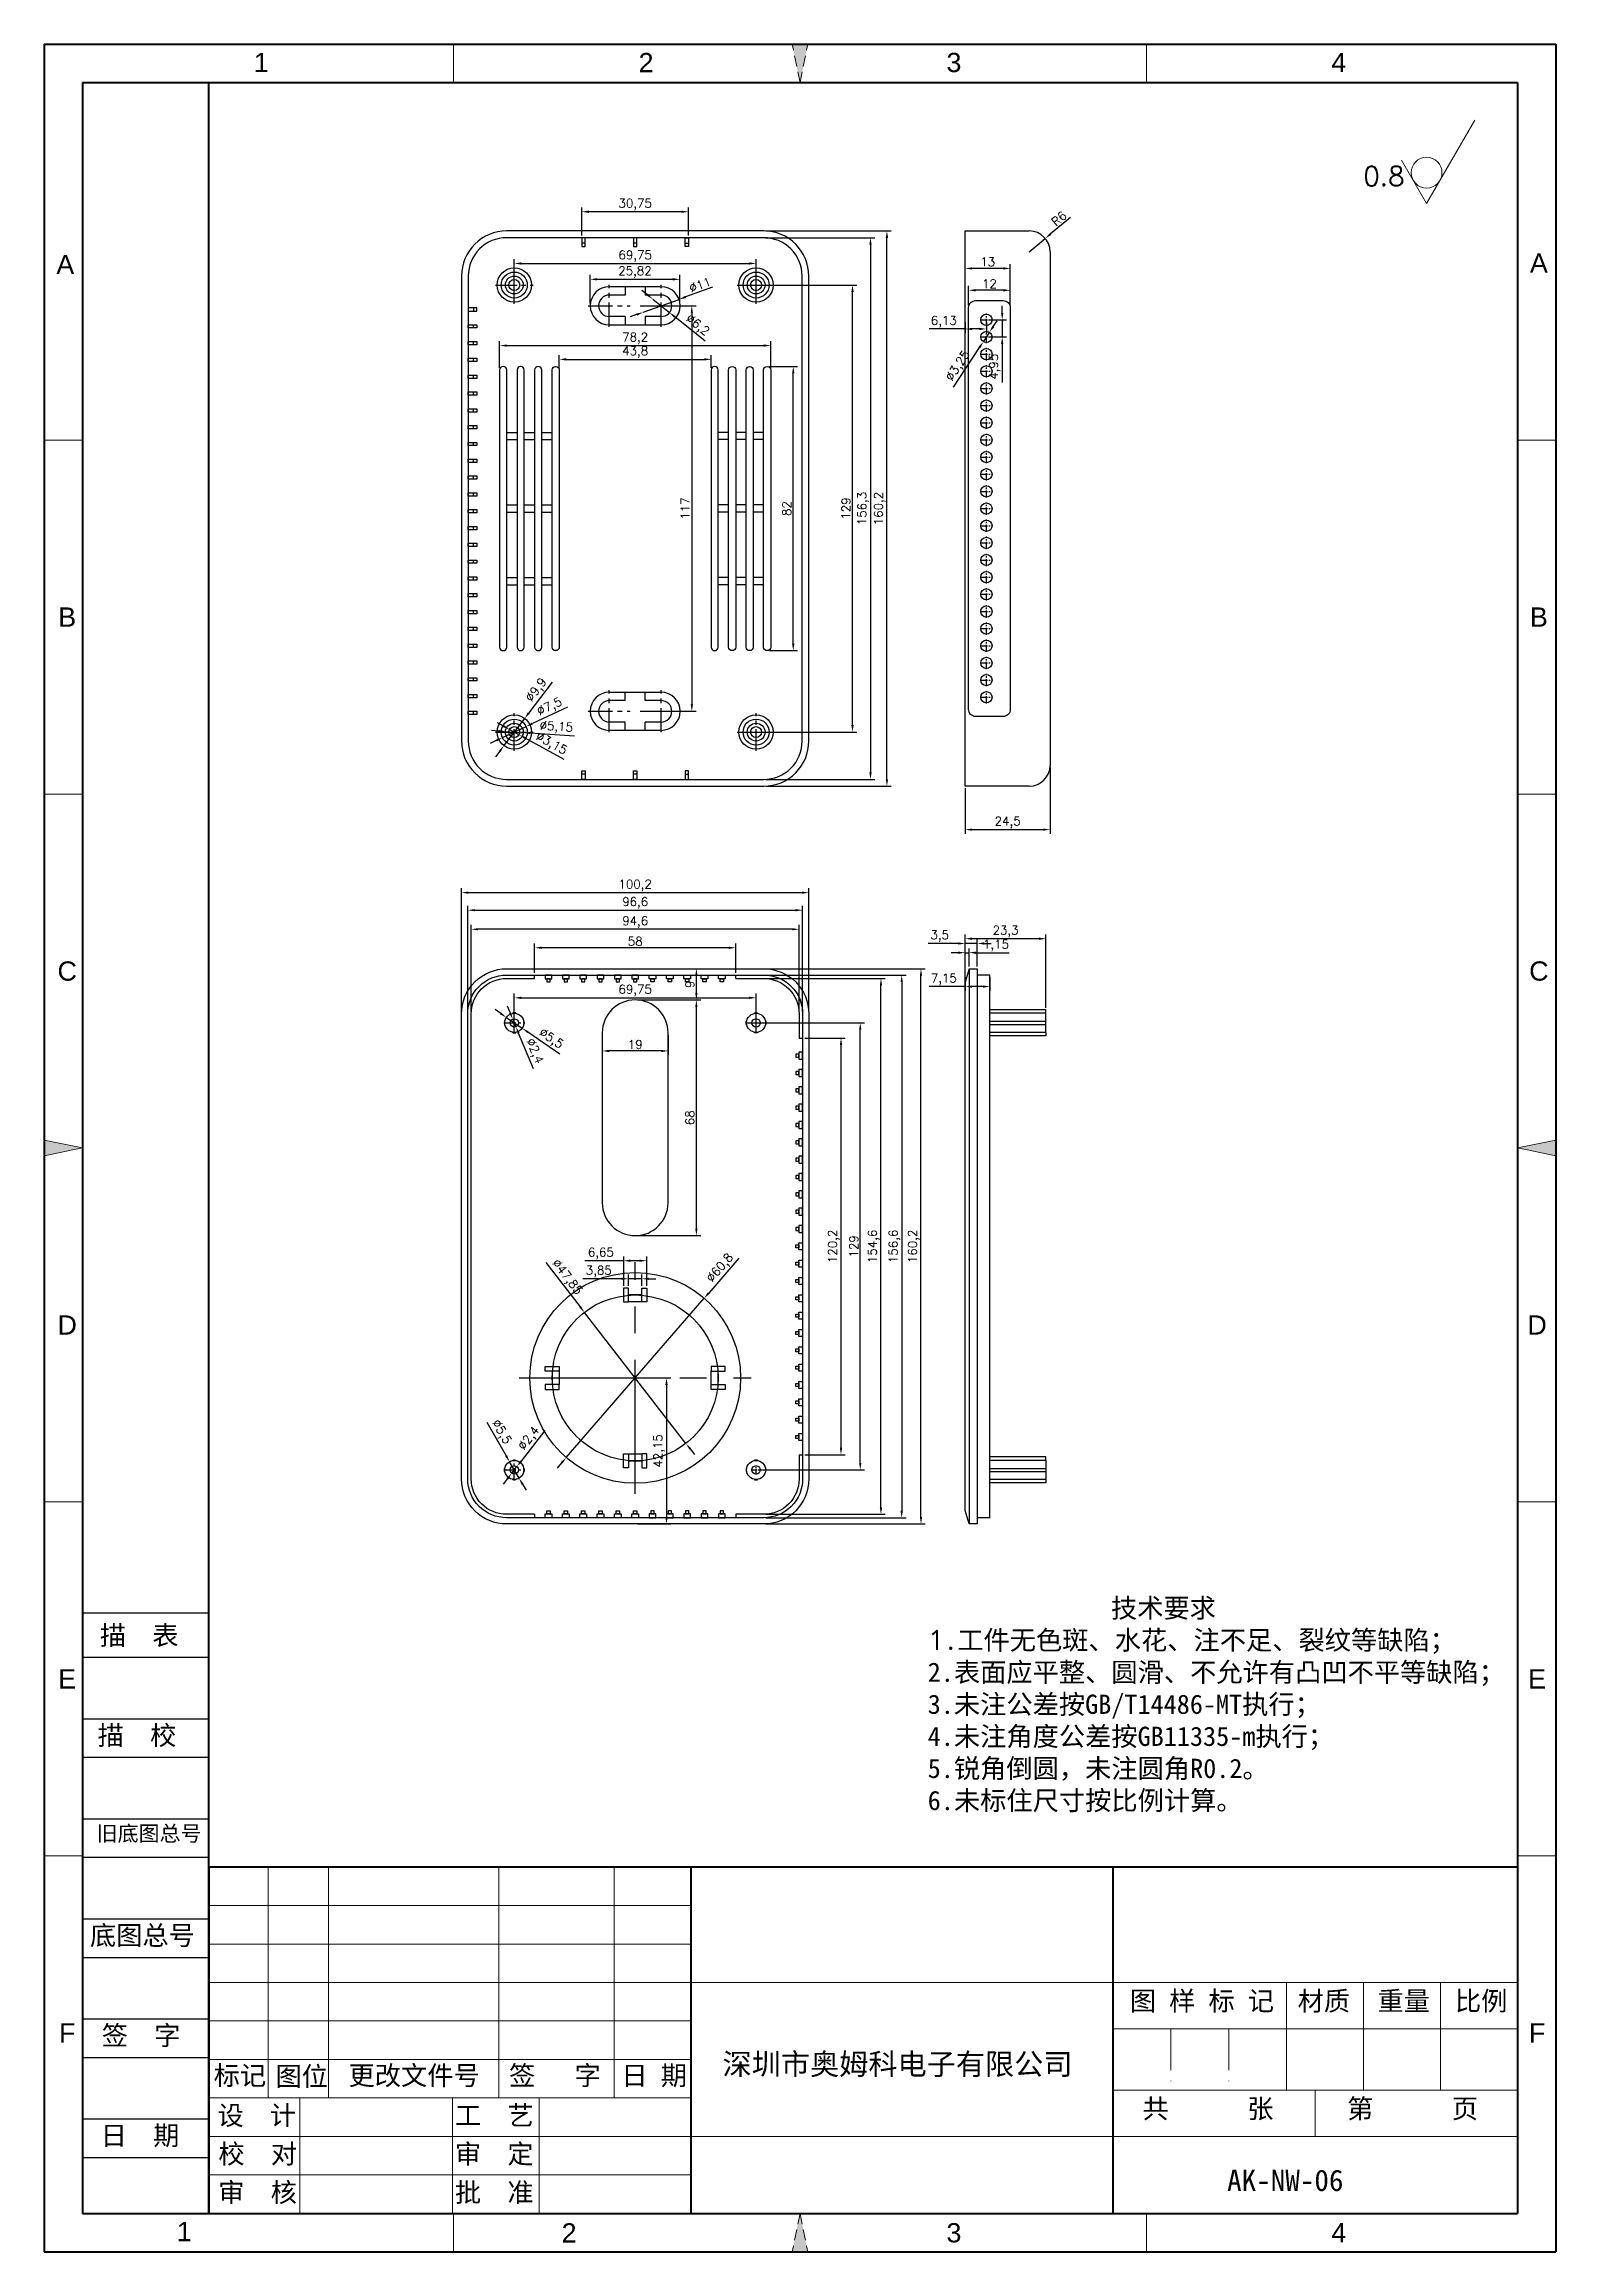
# Model space of a CAD drawing. Header units: millimetres. Extents: x 46644 to 47080, y -471 to 166.
import ezdxf
from ezdxf.enums import TextEntityAlignment as Align

# ---------------------------------------------------------------- set-up
doc = ezdxf.new("R2010")
doc.units = ezdxf.units.MM
for name, pattern in [('ACAD_ISO10W100', [18, 12, -3, 0, -3]), ('CENTER', [50.8, 31.75, -6.35, 6.35, -6.35]), ('HIDDEN2', [4.7625, 3.175, -1.5875])]:
    doc.linetypes.add(name, pattern=pattern)
for name, color, linetype, lineweight in [('dim', 82, 'Continuous', 9), ('图层1', 7, 'ACAD_ISO10W100', 15), ('图层2', 7, 'Continuous', 30), ('图层3', 7, 'Continuous', 15), ('图层4', 7, 'Continuous', 40), ('图层5', 7, 'HIDDEN2', 15), ('细实线', 3, 'Continuous', 18)]:
    doc.layers.add(name, color=color, linetype=linetype, lineweight=lineweight)
doc.layers.add('尺寸线', color=7, linetype='Continuous')
doc.styles.get("Standard").update_dxf_attribs({"font": 'txt', "bigfont": 'gbcbig.shx'})
doc.styles.add('样式 3', font='arial.ttf', dxfattribs={"height": 3.8})
doc.dimstyles.new('ISO-25', dxfattribs={"dimtxt": 2.5, "dimasz": 2.5, "dimexe": 1.25, "dimexo": 0.625, "dimtad": 1, "dimtxsty": 'Standard', "dimcen": 2.5, "dimadec": 0, "dimazin": 0, "dimtfac": 1, "dimtmove": 0, "dimatfit": 3, "dimfxl": 1, "dimarcsym": 0})

msp = doc.modelspace()

# ---------------------------------------------------------------- texts
at = {"layer": '图层1', "color": 0, "style": '样式 3'}
for s, p in [('B', (46650.7, 0.441)), ('B', (47075.237, 0.441)), ('C', (46650.7, -101.693)), ('C', (47075.237, -101.693)), ('D', (46650.7, -203.828)), ('D', (47074.716, -203.828)), ('E', (46650.7, -305.962)), ('E', (47074.716, -305.962)), ('F', (46650.7, -408.097)), ('F', (47074.716, -408.097))]:
    msp.add_text(s, height=5.551, dxfattribs=at).set_placement(p, align=Align.MIDDLE)
at = {"layer": '图层1', "color": 0, "attachment_point": 1}
for s, insert, char_height, width in [('{\\fSimSun|b0|i0|c134|p2;图 样 标 记}', (46957.228, -396.073), 5.55079, 68.86605), ('{\\fSimSun|b0|i0|c134|p2;材质 }', (47005.641, -396.096), 5.55079, 46.2943), ('{\\fSimSun|b0|i0|c134|p2;深圳市奥姆科电子有限公司}', (46839.75, -414.008), 6.16755, 116.53778), ('{\\fSimSun|b0|i0|c134|p2;标记}', (46692.961, -417.599), 5.55079, 15.54223), ('{\\fSimSun|b0|i0|c134|p2;图位}', (46710.786, -417.823), 5.55079, 15.54223), ('{\\fSimSun|b0|i0|c134|p2;更改文件号}', (46731.861, -417.599), 5.55079, 46.2943), ('{\\fSimSun|b0|i0|c134|p2;审  核}', (46694.267, -451.323), 5.55079, 45.01317), ('{\\fSimSun|b0|i0|c134|p2;批  准}', (46762.557, -451.323), 5.55079, 46.2943), ('{\\fSimSun|b0|i0|c134|p2;AK-NW-06}', (46985.298, -447.545), 6.16755, 116.53778)]:
    msp.add_mtext(s, dxfattribs=dict(at, insert=insert, char_height=char_height, width=width))
at = {"layer": '图层2', "color": 0, "attachment_point": 1}
for s, insert, char_height, width in [('{\\fSimSun|b0|i0|c134|p2;描\\fSimSun|b0|i0|c0|p2;  \\fSimSun|b0|i0|c134|p2;表}', (46660.12, -290.596), 5.55073, 62.19971), ('{\\fSimSun|b0|i0|c134|p2;描\\fSimSun|b0|i0|c0|p2;  \\fSimSun|b0|i0|c134|p2;校}', (46659.488, -319.46), 5.55073, 62.19971), ('{\\fSimSun|b0|i0|c134|p2;旧底图总号}', (46659.176, -348.323), 4.44064, 62.19971), ('{\\fSimSun|b0|i0|c134|p2;底图总号}', (46657.251, -377.187), 5.55073, 62.19971), ('{\\fSimSun|b0|i0|c134|p2;重量 }', (47028.688, -396.096), 5.55079, 46.2943), ('{\\fSimSun|b0|i0|c134|p2;比例 }', (47051.02, -396.096), 5.55079, 46.2943), ('{\\fSimSun|b0|i0|c134|p2;签\\fSimSun|b0|i0|c0|p2;  \\fSimSun|b0|i0|c134|p2;字}', (46660.689, -406.051), 5.55073, 62.19971), ('{\\fSimSun|b0|i0|c134|p2;签   字}', (46778.148, -417.599), 5.55079, 46.2943), ('{\\fSimSun|b0|i0|c134|p2;日 期}', (46810.573, -417.599), 5.55079, 46.2943), ('{\\fSimSun|b0|i0|c134|p2;共      张}', (46960.886, -427.158), 5.55079, 61.41441), ('{\\fSimSun|b0|i0|c134|p2;第      页}', (47019.908, -427.158), 5.55079, 57.00467), ('{\\fSimSun|b0|i0|c134|p2;设  计}', (46694.052, -429.12), 5.55079, 43.02754), ('{\\fSimSun|b0|i0|c134|p2;工  艺}', (46762.557, -429.12), 5.55079, 46.2943), ('{\\fSimSun|b0|i0|c134|p2;日\\fSimSun|b0|i0|c0|p2;  \\fSimSun|b0|i0|c134|p2;期}', (46660.373, -434.915), 5.55073, 62.19971), ('{\\fSimSun|b0|i0|c134|p2;校  对}', (46694.319, -440.221), 5.55079, 40.24726), ('{\\fSimSun|b0|i0|c134|p2;审  定}', (46762.557, -440.221), 5.55079, 46.2943)]:
    msp.add_mtext(s, dxfattribs=dict(at, insert=insert, char_height=char_height, width=width))
at = {"layer": '图层3', "color": 0, "insert": (46898.929, -282.728), "char_height": 5.55079, "width": 262.90973, "attachment_point": 1}
msp.add_mtext('{\\fSimSun|b0|i0|c134|p54;              技术要求\\P}1{\\fSimSun|b0|i0|c134|p54;.工件无色斑、水花、注不足、裂纹等缺陷；\\P2.表面应平整、圆滑、不允许有凸凹不平等缺陷；\\P3.未注公差按GB/T14486-MT执行；\\P4.未注角度公差按GB11335-m执行；\\P5.锐角倒圆，未注圆角R0.2。}\\P{\\fSimSun|b0|i0|c134|p2;6.未标住尺寸按比例计算。}', dxfattribs=at)
at = {"layer": '图层5', "color": 0, "style": '样式 3'}
for s, p in [('1', (46706.671, 160.462)), ('2', (46817.687, 160.462)), ('3', (46906.499, 160.462)), ('4', (47017.515, 160.462)), ('A', (46650.161, 102.172)), ('A', (47075.237, 102.576)), ('1', (46684.467, -465.424)), ('2', (46795.483, -465.755)), ('3', (46906.499, -465.755)), ('4', (47017.515, -465.755))]:
    msp.add_text(s, height=5.551, dxfattribs=at).set_placement(p, align=Align.MIDDLE)
at = {"layer": '细实线', "color": 0, "insert": (47024.595, 130.438), "char_height": 5.5508, "width": 20.72361, "attachment_point": 1}
msp.add_mtext('0.8', dxfattribs=at)

# ---------------------------------------------------------------- blocks, each defined once
blk = doc.blocks.new('*D3709')
at = {"layer": 'Defpoints', "color": 0, "transparency": 16777216}
for p in [(46849.43, -116.65), (46879.47, -116.65), (46849.43, -245.65)]:
    blk.add_point(p, dxfattribs=at)
at = {"layer": 'dim', "color": 0, "lineweight": -2, "transparency": 16777216}
for p, q in [((46850.05, -116.65), (46880.72, -116.65)), ((46879.47, -243.65), (46879.47, -118.65)), ((46850.05, -245.65), (46880.72, -245.65))]:
    blk.add_line(p, q, dxfattribs=at)
at = {"layer": 'dim', "color": 0, "transparency": 16777216}
for points in [[(46879.14, -118.65), (46879.8, -118.65), (46879.47, -116.65)], [(46879.14, -243.65), (46879.8, -243.65), (46879.47, -245.65)]]:
    blk.add_solid(points, dxfattribs=at)
at = {"layer": 'dim', "color": 0, "transparency": 16777216, "insert": (46877.6, -181.15), "char_height": 2.5, "attachment_point": 5, "rotation": 90}
blk.add_mtext('129', dxfattribs=at)
blk = doc.blocks.new('*D3710')
at = {"layer": 'Defpoints', "color": 0, "transparency": 16777216}
for p in [(46862.85, -121.05), (46862.85, -241.25), (46873.92, -241.25)]:
    blk.add_point(p, dxfattribs=at)
at = {"layer": 'dim', "color": 0, "lineweight": -2, "transparency": 16777216}
for p, q in [((46863.48, -121.05), (46875.17, -121.05)), ((46873.92, -123.05), (46873.92, -239.25)), ((46863.48, -241.25), (46875.17, -241.25))]:
    blk.add_line(p, q, dxfattribs=at)
at = {"layer": 'dim', "color": 0, "transparency": 16777216}
for points in [[(46873.58, -123.05), (46874.25, -123.05), (46873.92, -121.05)], [(46873.58, -239.25), (46874.25, -239.25), (46873.92, -241.25)]]:
    blk.add_solid(points, dxfattribs=at)
at = {"layer": 'dim', "color": 0, "transparency": 16777216, "insert": (46871.83, -181.15), "char_height": 2.5, "attachment_point": 5, "rotation": 90}
blk.add_mtext('120,2', dxfattribs=at)
blk = doc.blocks.new('*D3711')
at = {"layer": 'Defpoints', "color": 0, "transparency": 16777216}
for p in [(46851.65, -103.85), (46885.45, -103.85), (46851.65, -258.45)]:
    blk.add_point(p, dxfattribs=at)
at = {"layer": 'dim', "color": 0, "lineweight": -2, "transparency": 16777216}
for p, q in [((46852.28, -103.85), (46886.7, -103.85)), ((46885.45, -256.45), (46885.45, -105.85)), ((46852.28, -258.45), (46886.7, -258.45))]:
    blk.add_line(p, q, dxfattribs=at)
at = {"layer": 'dim', "color": 0, "transparency": 16777216}
for points in [[(46885.11, -105.85), (46885.78, -105.85), (46885.45, -103.85)], [(46885.11, -256.45), (46885.78, -256.45), (46885.45, -258.45)]]:
    blk.add_solid(points, dxfattribs=at)
at = {"layer": 'dim', "color": 0, "transparency": 16777216, "insert": (46883.36, -181.15), "char_height": 2.5, "attachment_point": 5, "rotation": 90}
blk.add_mtext('154,6', dxfattribs=at)
blk = doc.blocks.new('*D3712')
at = {"layer": 'Defpoints', "color": 0, "transparency": 16777216}
for p in [(46851.65, -102.85), (46851.65, -259.45), (46891.43, -259.45)]:
    blk.add_point(p, dxfattribs=at)
at = {"layer": 'dim', "color": 0, "lineweight": -2, "transparency": 16777216}
for p, q in [((46852.28, -102.85), (46892.68, -102.85)), ((46891.43, -104.85), (46891.43, -257.45)), ((46852.28, -259.45), (46892.68, -259.45))]:
    blk.add_line(p, q, dxfattribs=at)
at = {"layer": 'dim', "color": 0, "transparency": 16777216}
for points in [[(46891.1, -104.85), (46891.76, -104.85), (46891.43, -102.85)], [(46891.1, -257.45), (46891.76, -257.45), (46891.43, -259.45)]]:
    blk.add_solid(points, dxfattribs=at)
at = {"layer": 'dim', "color": 0, "transparency": 16777216, "insert": (46889.35, -181.15), "char_height": 2.5, "attachment_point": 5, "rotation": 90}
blk.add_mtext('156,6', dxfattribs=at)
blk = doc.blocks.new('*D3713')
at = {"layer": 'Defpoints', "color": 0, "transparency": 16777216}
for p in [(46851.65, -101.05), (46896.99, -101.05), (46851.65, -261.25)]:
    blk.add_point(p, dxfattribs=at)
at = {"layer": 'dim', "color": 0, "lineweight": -2, "transparency": 16777216}
for p, q in [((46852.28, -101.05), (46898.24, -101.05)), ((46896.99, -259.25), (46896.99, -103.05)), ((46852.28, -261.25), (46898.24, -261.25))]:
    blk.add_line(p, q, dxfattribs=at)
at = {"layer": 'dim', "color": 0, "transparency": 16777216}
for points in [[(46896.66, -103.05), (46897.33, -103.05), (46896.99, -101.05)], [(46896.66, -259.25), (46897.33, -259.25), (46896.99, -261.25)]]:
    blk.add_solid(points, dxfattribs=at)
at = {"layer": 'dim', "color": 0, "transparency": 16777216, "insert": (46894.91, -181.15), "char_height": 2.5, "attachment_point": 5, "rotation": 90}
blk.add_mtext('160,2', dxfattribs=at)
blk = doc.blocks.new('*D3714')
at = {"layer": 'Defpoints', "color": 0, "transparency": 16777216}
for p in [(46814.55, -219.1), (46814.55, -261.25), (46823.58, -261.25)]:
    blk.add_point(p, dxfattribs=at)
at = {"layer": 'dim', "color": 0, "lineweight": -2, "transparency": 16777216}
for p, q in [((46815.18, -219.1), (46824.83, -219.1)), ((46823.58, -221.1), (46823.58, -259.25)), ((46815.18, -261.25), (46824.83, -261.25))]:
    blk.add_line(p, q, dxfattribs=at)
at = {"layer": 'dim', "color": 0, "transparency": 16777216}
for points in [[(46823.25, -221.1), (46823.91, -221.1), (46823.58, -219.1)], [(46823.25, -259.25), (46823.91, -259.25), (46823.58, -261.25)]]:
    blk.add_solid(points, dxfattribs=at)
at = {"layer": 'dim', "color": 0, "transparency": 16777216, "insert": (46821.5, -240.17), "char_height": 2.5, "attachment_point": 5, "rotation": 90}
blk.add_mtext('42,15', dxfattribs=at)
blk = doc.blocks.new('*D3715')
at = {"layer": 'Defpoints', "color": 0, "transparency": 16777216}
for p in [(46834.45, -196.12), (46794.65, -242.08)]:
    blk.add_point(p, dxfattribs=at)
at = {"layer": 'dim', "color": 0, "lineweight": -2, "transparency": 16777216}
for p, q in [((46844.44, -184.59), (46835.76, -194.61)), ((46794.65, -242.08), (46834.45, -196.12)), ((46793.34, -243.59), (46792.03, -245.1))]:
    blk.add_line(p, q, dxfattribs=at)
at = {"layer": 'dim', "color": 0, "transparency": 16777216}
for points in [[(46835.51, -194.39), (46836.01, -194.82), (46834.45, -196.12)], [(46793.09, -243.37), (46793.59, -243.81), (46794.65, -242.08)]]:
    blk.add_solid(points, dxfattribs=at)
at = {"layer": 'dim', "color": 0, "transparency": 16777216, "insert": (46839.18, -187.48), "char_height": 2.5, "attachment_point": 5, "rotation": 49.10768}
blk.add_mtext('∅60,8', dxfattribs=at)
blk = doc.blocks.new('*D3716')
at = {"layer": 'Defpoints', "color": 0, "transparency": 16777216}
for p in [(46799.9, -200.18), (46829.2, -238.01)]:
    blk.add_point(p, dxfattribs=at)
at = {"layer": 'dim', "color": 0, "lineweight": -2, "transparency": 16777216}
for p, q in [((46788.78, -185.82), (46798.68, -198.6)), ((46829.2, -238.01), (46799.9, -200.18)), ((46830.42, -239.6), (46831.65, -241.18))]:
    blk.add_line(p, q, dxfattribs=at)
at = {"layer": 'dim', "color": 0, "transparency": 16777216}
for points in [[(46798.94, -198.4), (46798.41, -198.8), (46799.9, -200.18)], [(46830.69, -239.39), (46830.16, -239.8), (46829.2, -238.01)]]:
    blk.add_solid(points, dxfattribs=at)
at = {"layer": 'dim', "color": 0, "transparency": 16777216, "insert": (46794.76, -190.14), "char_height": 2.5, "attachment_point": 5, "rotation": 307.75408}
blk.add_mtext('∅47,85', dxfattribs=at)
blk = doc.blocks.new('*D3717')
at = {"layer": 'Defpoints', "color": 0, "transparency": 16777216}
for p in [(46811.23, -185.28), (46811.23, -193.17), (46817.88, -193.17)]:
    blk.add_point(p, dxfattribs=at)
at = {"layer": 'dim', "color": 0, "lineweight": -2, "transparency": 16777216}
for p, q in [((46811.23, -192.55), (46811.23, -184.03)), ((46817.88, -192.55), (46817.88, -184.03)), ((46811.23, -185.28), (46800.06, -185.28)), ((46815.88, -185.28), (46813.23, -185.28))]:
    blk.add_line(p, q, dxfattribs=at)
at = {"layer": 'dim', "color": 0, "transparency": 16777216}
for points in [[(46813.23, -184.95), (46813.23, -185.62), (46811.23, -185.28)], [(46815.88, -184.95), (46815.88, -185.62), (46817.88, -185.28)]]:
    blk.add_solid(points, dxfattribs=at)
at = {"layer": 'dim', "color": 0, "transparency": 16777216, "insert": (46804.64, -183.2), "char_height": 2.5, "attachment_point": 5}
blk.add_mtext('6,65', dxfattribs=at)
blk = doc.blocks.new('*D3718')
at = {"layer": 'Defpoints', "color": 0, "transparency": 16777216}
for p in [(46812.63, -190.51), (46812.63, -193.17), (46816.48, -193.17)]:
    blk.add_point(p, dxfattribs=at)
at = {"layer": 'dim', "color": 0, "lineweight": -2, "transparency": 16777216}
for p, q in [((46810.63, -190.51), (46799.46, -190.51)), ((46812.63, -192.55), (46812.63, -189.26)), ((46816.48, -190.51), (46812.63, -190.51)), ((46816.48, -192.55), (46816.48, -189.26)), ((46818.48, -190.51), (46820.48, -190.51))]:
    blk.add_line(p, q, dxfattribs=at)
at = {"layer": 'dim', "color": 0, "transparency": 16777216}
for points in [[(46810.63, -190.17), (46810.63, -190.84), (46812.63, -190.51)], [(46818.48, -190.17), (46818.48, -190.84), (46816.48, -190.51)]]:
    blk.add_solid(points, dxfattribs=at)
at = {"layer": 'dim', "color": 0, "transparency": 16777216, "insert": (46804.04, -188.42), "char_height": 2.5, "attachment_point": 5}
blk.add_mtext('3,85', dxfattribs=at)
blk = doc.blocks.new('*D3719')
at = {"layer": 'Defpoints', "color": 0, "transparency": 16777216}
for p in [(46778.3, -243.27), (46781.05, -248.03)]:
    blk.add_point(p, dxfattribs=at)
at = {"layer": 'dim', "color": 0, "lineweight": -2, "transparency": 16777216}
for p, q in [((46771.71, -231.87), (46777.3, -241.54)), ((46781.05, -248.03), (46778.3, -243.27)), ((46782.05, -249.76), (46783.06, -251.49))]:
    blk.add_line(p, q, dxfattribs=at)
at = {"layer": 'dim', "color": 0, "transparency": 16777216}
for points in [[(46777.59, -241.37), (46777.01, -241.7), (46778.3, -243.27)], [(46782.34, -249.59), (46781.77, -249.93), (46781.05, -248.03)]]:
    blk.add_solid(points, dxfattribs=at)
at = {"layer": 'dim', "color": 0, "transparency": 16777216, "insert": (46775.81, -234.79), "char_height": 2.5, "attachment_point": 5, "rotation": 300.04032}
blk.add_mtext('∅5,5', dxfattribs=at)
blk = doc.blocks.new('*D3720')
at = {"layer": 'Defpoints', "color": 0, "transparency": 16777216}
for p in [(46778.94, -246.59), (46780.41, -244.7)]:
    blk.add_point(p, dxfattribs=at)
at = {"layer": 'dim', "color": 0, "lineweight": -2, "transparency": 16777216}
for p, q in [((46788.51, -234.32), (46781.64, -243.13)), ((46777.71, -248.17), (46776.48, -249.75)), ((46778.94, -246.59), (46780.41, -244.7))]:
    blk.add_line(p, q, dxfattribs=at)
at = {"layer": 'dim', "color": 0, "transparency": 16777216}
for points in [[(46777.45, -247.97), (46777.97, -248.38), (46778.94, -246.59)], [(46781.38, -242.92), (46781.91, -243.33), (46780.41, -244.7)]]:
    blk.add_solid(points, dxfattribs=at)
at = {"layer": 'dim', "color": 0, "transparency": 16777216, "insert": (46784.05, -236.65), "char_height": 2.5, "attachment_point": 5, "rotation": 52.04862}
blk.add_mtext('∅2,4', dxfattribs=at)
blk = doc.blocks.new('*D3721')
at = {"layer": 'Defpoints', "color": 0, "transparency": 16777216}
for p in [(46814.55, -110.05), (46832.2, -110.05), (46814.55, -178.05)]:
    blk.add_point(p, dxfattribs=at)
at = {"layer": 'dim', "color": 0, "lineweight": -2, "transparency": 16777216}
for p, q in [((46815.18, -110.05), (46833.45, -110.05)), ((46832.2, -176.05), (46832.2, -112.05)), ((46815.18, -178.05), (46833.45, -178.05))]:
    blk.add_line(p, q, dxfattribs=at)
at = {"layer": 'dim', "color": 0, "transparency": 16777216}
for points in [[(46831.87, -112.05), (46832.54, -112.05), (46832.2, -110.05)], [(46831.87, -176.05), (46832.54, -176.05), (46832.2, -178.05)]]:
    blk.add_solid(points, dxfattribs=at)
at = {"layer": 'dim', "color": 0, "transparency": 16777216, "insert": (46830.33, -144.05), "char_height": 2.5, "attachment_point": 5, "rotation": 90}
blk.add_mtext('68', dxfattribs=at)
blk = doc.blocks.new('*D3722')
at = {"layer": 'Defpoints', "color": 0, "transparency": 16777216}
for p in [(46814.55, -101.05), (46832.2, -101.05), (46814.55, -110.05)]:
    blk.add_point(p, dxfattribs=at)
at = {"layer": 'dim', "color": 0, "lineweight": -2, "transparency": 16777216}
for p, q in [((46815.18, -101.05), (46833.45, -101.05)), ((46832.2, -108.05), (46832.2, -103.05)), ((46815.18, -110.05), (46833.45, -110.05))]:
    blk.add_line(p, q, dxfattribs=at)
at = {"layer": 'dim', "color": 0, "transparency": 16777216}
for points in [[(46831.87, -103.05), (46832.54, -103.05), (46832.2, -101.05)], [(46831.87, -108.05), (46832.54, -108.05), (46832.2, -110.05)]]:
    blk.add_solid(points, dxfattribs=at)
at = {"layer": 'dim', "color": 0, "transparency": 16777216, "insert": (46830.33, -105.55), "char_height": 2.5, "attachment_point": 5, "rotation": 90}
blk.add_mtext('9', dxfattribs=at)
blk = doc.blocks.new('*D3723')
at = {"layer": 'Defpoints', "color": 0, "transparency": 16777216}
for p in [(46849.43, -109.43), (46779.68, -116.65), (46849.43, -116.65)]:
    blk.add_point(p, dxfattribs=at)
at = {"layer": 'dim', "color": 0, "lineweight": -2, "transparency": 16777216}
for p, q in [((46779.68, -116.02), (46779.68, -108.18)), ((46849.43, -116.02), (46849.43, -108.18)), ((46781.68, -109.43), (46847.43, -109.43))]:
    blk.add_line(p, q, dxfattribs=at)
at = {"layer": 'dim', "color": 0, "transparency": 16777216}
for points in [[(46781.68, -109.09), (46781.68, -109.76), (46779.68, -109.43)], [(46847.43, -109.09), (46847.43, -109.76), (46849.43, -109.43)]]:
    blk.add_solid(points, dxfattribs=at)
at = {"layer": 'dim', "color": 0, "transparency": 16777216, "insert": (46814.55, -107.34), "char_height": 2.5, "attachment_point": 5}
blk.add_mtext('69,75', dxfattribs=at)
blk = doc.blocks.new('*D3724')
at = {"layer": 'Defpoints', "color": 0, "transparency": 16777216}
for p in [(46785.55, -94.99), (46785.55, -102.85), (46843.55, -102.85)]:
    blk.add_point(p, dxfattribs=at)
at = {"layer": 'dim', "color": 0, "lineweight": -2, "transparency": 16777216}
for p, q in [((46785.55, -102.22), (46785.55, -93.74)), ((46841.55, -94.99), (46787.55, -94.99)), ((46843.55, -102.22), (46843.55, -93.74))]:
    blk.add_line(p, q, dxfattribs=at)
at = {"layer": 'dim', "color": 0, "transparency": 16777216}
for points in [[(46787.55, -94.66), (46787.55, -95.32), (46785.55, -94.99)], [(46841.55, -94.66), (46841.55, -95.32), (46843.55, -94.99)]]:
    blk.add_solid(points, dxfattribs=at)
at = {"layer": 'dim', "color": 0, "transparency": 16777216, "insert": (46814.55, -93.11), "char_height": 2.5, "attachment_point": 5}
blk.add_mtext('58', dxfattribs=at)
blk = doc.blocks.new('*D3725')
at = {"layer": 'Defpoints', "color": 0, "transparency": 16777216}
for p in [(46767.25, -89.65), (46767.25, -114.05), (46861.85, -114.05)]:
    blk.add_point(p, dxfattribs=at)
at = {"layer": 'dim', "color": 0, "lineweight": -2, "transparency": 16777216}
for p, q in [((46767.25, -113.42), (46767.25, -88.4)), ((46861.85, -113.42), (46861.85, -88.4)), ((46859.85, -89.65), (46769.25, -89.65))]:
    blk.add_line(p, q, dxfattribs=at)
at = {"layer": 'dim', "color": 0, "transparency": 16777216}
for points in [[(46769.25, -89.32), (46769.25, -89.98), (46767.25, -89.65)], [(46859.85, -89.32), (46859.85, -89.98), (46861.85, -89.65)]]:
    blk.add_solid(points, dxfattribs=at)
at = {"layer": 'dim', "color": 0, "transparency": 16777216, "insert": (46814.55, -87.57), "char_height": 2.5, "attachment_point": 5}
blk.add_mtext('94,6', dxfattribs=at)
blk = doc.blocks.new('*D3726')
at = {"layer": 'Defpoints', "color": 0, "transparency": 16777216}
for p in [(46862.85, -84.14), (46766.25, -114.05), (46862.85, -114.05)]:
    blk.add_point(p, dxfattribs=at)
at = {"layer": 'dim', "color": 0, "lineweight": -2, "transparency": 16777216}
for p, q in [((46766.25, -113.42), (46766.25, -82.89)), ((46768.25, -84.14), (46860.85, -84.14)), ((46862.85, -113.42), (46862.85, -82.89))]:
    blk.add_line(p, q, dxfattribs=at)
at = {"layer": 'dim', "color": 0, "transparency": 16777216}
for points in [[(46768.25, -83.81), (46768.25, -84.48), (46766.25, -84.14)], [(46860.85, -83.81), (46860.85, -84.48), (46862.85, -84.14)]]:
    blk.add_solid(points, dxfattribs=at)
at = {"layer": 'dim', "color": 0, "transparency": 16777216, "insert": (46814.55, -82.06), "char_height": 2.5, "attachment_point": 5}
blk.add_mtext('96,6', dxfattribs=at)
blk = doc.blocks.new('*D3727')
at = {"layer": 'Defpoints', "color": 0, "transparency": 16777216}
for p in [(46864.65, -79.08), (46764.45, -114.05), (46864.65, -114.05)]:
    blk.add_point(p, dxfattribs=at)
at = {"layer": 'dim', "color": 0, "lineweight": -2, "transparency": 16777216}
for p, q in [((46764.45, -113.42), (46764.45, -77.83)), ((46766.45, -79.08), (46862.65, -79.08)), ((46864.65, -113.42), (46864.65, -77.83))]:
    blk.add_line(p, q, dxfattribs=at)
at = {"layer": 'dim', "color": 0, "transparency": 16777216}
for points in [[(46766.45, -78.74), (46766.45, -79.41), (46764.45, -79.08)], [(46862.65, -78.74), (46862.65, -79.41), (46864.65, -79.08)]]:
    blk.add_solid(points, dxfattribs=at)
at = {"layer": 'dim', "color": 0, "transparency": 16777216, "insert": (46814.55, -76.99), "char_height": 2.5, "attachment_point": 5}
blk.add_mtext('100,2', dxfattribs=at)
blk = doc.blocks.new('*D3728')
at = {"layer": 'Defpoints', "color": 0, "transparency": 16777216}
for p in [(46777.41, -115.09), (46781.95, -118.2)]:
    blk.add_point(p, dxfattribs=at)
at = {"layer": 'dim', "color": 0, "lineweight": -2, "transparency": 16777216}
for p, q in [((46775.76, -113.96), (46774.11, -112.83)), ((46777.41, -115.09), (46781.95, -118.2)), ((46792.81, -125.64), (46783.59, -119.33))]:
    blk.add_line(p, q, dxfattribs=at)
at = {"layer": 'dim', "color": 0, "transparency": 16777216}
for points in [[(46775.95, -113.69), (46775.57, -114.24), (46777.41, -115.09)], [(46783.78, -119.06), (46783.41, -119.61), (46781.95, -118.2)]]:
    blk.add_solid(points, dxfattribs=at)
at = {"layer": 'dim', "color": 0, "transparency": 16777216, "insert": (46790.2, -121.34), "char_height": 2.5, "attachment_point": 5, "rotation": 325.5848}
blk.add_mtext('∅5,5', dxfattribs=at)
blk = doc.blocks.new('*D3729')
at = {"layer": 'Defpoints', "color": 0, "transparency": 16777216}
for p in [(46779.21, -115.54), (46780.14, -117.76)]:
    blk.add_point(p, dxfattribs=at)
at = {"layer": 'dim', "color": 0, "lineweight": -2, "transparency": 16777216}
for p, q in [((46778.44, -113.69), (46777.68, -111.85)), ((46779.21, -115.54), (46780.14, -117.76)), ((46785.21, -129.91), (46780.91, -119.6))]:
    blk.add_line(p, q, dxfattribs=at)
at = {"layer": 'dim', "color": 0, "transparency": 16777216}
for points in [[(46778.75, -113.57), (46778.14, -113.82), (46779.21, -115.54)], [(46781.22, -119.47), (46780.6, -119.73), (46780.14, -117.76)]]:
    blk.add_solid(points, dxfattribs=at)
at = {"layer": 'dim', "color": 0, "transparency": 16777216, "insert": (46785.36, -124.88), "char_height": 2.5, "attachment_point": 5, "rotation": 292.63483}
blk.add_mtext('∅2,4', dxfattribs=at)
blk = doc.blocks.new('*D3730')
at = {"layer": 'Defpoints', "color": 0, "transparency": 16777216}
for p in [(46805.05, -119.55), (46824.05, -119.55), (46805.05, -124.77)]:
    blk.add_point(p, dxfattribs=at)
at = {"layer": 'dim', "color": 0, "lineweight": -2, "transparency": 16777216}
for p, q in [((46805.05, -120.17), (46805.05, -126.02)), ((46824.05, -120.17), (46824.05, -126.02)), ((46822.05, -124.77), (46807.05, -124.77))]:
    blk.add_line(p, q, dxfattribs=at)
at = {"layer": 'dim', "color": 0, "transparency": 16777216}
for points in [[(46807.05, -124.43), (46807.05, -125.1), (46805.05, -124.77)], [(46822.05, -124.43), (46822.05, -125.1), (46824.05, -124.77)]]:
    blk.add_solid(points, dxfattribs=at)
at = {"layer": 'dim', "color": 0, "transparency": 16777216, "insert": (46814.55, -122.89), "char_height": 2.5, "attachment_point": 5}
blk.add_mtext('19', dxfattribs=at)
blk = doc.blocks.new('*D3731')
at = {"layer": 'Defpoints', "color": 0, "transparency": 16777216}
for p in [(46909.74, -92.37), (46909.74, -112.9), (46933.04, -112.9)]:
    blk.add_point(p, dxfattribs=at)
at = {"layer": 'dim', "color": 0, "lineweight": -2, "transparency": 16777216}
for p, q in [((46909.74, -112.27), (46909.74, -91.12)), ((46931.04, -92.37), (46911.74, -92.37)), ((46933.04, -112.27), (46933.04, -91.12))]:
    blk.add_line(p, q, dxfattribs=at)
at = {"layer": 'dim', "color": 0, "transparency": 16777216}
for points in [[(46911.74, -92.04), (46911.74, -92.71), (46909.74, -92.37)], [(46931.04, -92.04), (46931.04, -92.71), (46933.04, -92.37)]]:
    blk.add_solid(points, dxfattribs=at)
at = {"layer": 'dim', "color": 0, "transparency": 16777216, "insert": (46921.39, -90.29), "char_height": 2.5, "attachment_point": 5}
blk.add_mtext('23,3', dxfattribs=at)
blk = doc.blocks.new('*D3732')
at = {"layer": 'Defpoints', "color": 0, "transparency": 16777216}
for p in [(46910.89, -96.41), (46910.89, -101.05), (46909.74, -104.92)]:
    blk.add_point(p, dxfattribs=at)
at = {"layer": 'dim', "color": 0, "lineweight": -2, "transparency": 16777216}
for p, q in [((46909.74, -104.29), (46909.74, -95.16)), ((46910.89, -100.42), (46910.89, -95.16)), ((46907.74, -96.41), (46905.74, -96.41)), ((46909.74, -96.41), (46910.89, -96.41)), ((46912.89, -96.41), (46922.39, -96.41))]:
    blk.add_line(p, q, dxfattribs=at)
at = {"layer": 'dim', "color": 0, "transparency": 16777216}
for points in [[(46907.74, -96.08), (46907.74, -96.75), (46909.74, -96.41)], [(46912.89, -96.08), (46912.89, -96.75), (46910.89, -96.41)]]:
    blk.add_solid(points, dxfattribs=at)
at = {"layer": 'dim', "color": 0, "transparency": 16777216, "insert": (46918.64, -94.33), "char_height": 2.5, "attachment_point": 5}
blk.add_mtext('1,15', dxfattribs=at)
blk = doc.blocks.new('*D3733')
at = {"layer": 'Defpoints', "color": 0, "transparency": 16777216}
for p in [(46909.74, -93.74), (46909.74, -101.05), (46913.24, -101.05)]:
    blk.add_point(p, dxfattribs=at)
at = {"layer": 'dim', "color": 0, "lineweight": -2, "transparency": 16777216}
for p, q in [((46907.74, -93.74), (46899.07, -93.74)), ((46909.74, -100.42), (46909.74, -92.49)), ((46913.24, -93.74), (46909.74, -93.74)), ((46913.24, -100.42), (46913.24, -92.49)), ((46915.24, -93.74), (46917.24, -93.74))]:
    blk.add_line(p, q, dxfattribs=at)
at = {"layer": 'dim', "color": 0, "transparency": 16777216}
for points in [[(46907.74, -93.41), (46907.74, -94.08), (46909.74, -93.74)], [(46915.24, -93.41), (46915.24, -94.08), (46913.24, -93.74)]]:
    blk.add_solid(points, dxfattribs=at)
at = {"layer": 'dim', "color": 0, "transparency": 16777216, "insert": (46902.4, -91.66), "char_height": 2.5, "attachment_point": 5}
blk.add_mtext('3,5', dxfattribs=at)
blk = doc.blocks.new('*D3734')
at = {"layer": 'Defpoints', "color": 0, "transparency": 16777216}
for p in [(46909.74, -102.85), (46909.74, -106.18), (46916.89, -102.85)]:
    blk.add_point(p, dxfattribs=at)
at = {"layer": 'dim', "color": 0, "lineweight": -2, "transparency": 16777216}
for p, q in [((46909.74, -106.18), (46899.4, -106.18)), ((46909.74, -103.47), (46909.74, -107.43)), ((46914.89, -106.18), (46911.74, -106.18)), ((46916.89, -103.47), (46916.89, -107.43))]:
    blk.add_line(p, q, dxfattribs=at)
at = {"layer": 'dim', "color": 0, "transparency": 16777216}
for points in [[(46911.74, -105.85), (46911.74, -106.52), (46909.74, -106.18)], [(46914.89, -105.85), (46914.89, -106.52), (46916.89, -106.18)]]:
    blk.add_solid(points, dxfattribs=at)
at = {"layer": 'dim', "color": 0, "transparency": 16777216, "insert": (46903.57, -104.1), "char_height": 2.5, "attachment_point": 5}
blk.add_mtext('7,15', dxfattribs=at)
blk = doc.blocks.new('*D3735')
at = {"layer": 'Defpoints', "color": 0, "transparency": 16777216}
for p in [(46934.24, -42.35), (46909.74, -48.35), (46934.24, -60.89)]:
    blk.add_point(p, dxfattribs=at)
at = {"layer": 'dim', "color": 0, "lineweight": -2, "transparency": 16777216}
for p, q in [((46934.24, -42.98), (46934.24, -62.14)), ((46909.74, -48.98), (46909.74, -62.14)), ((46911.74, -60.89), (46932.24, -60.89))]:
    blk.add_line(p, q, dxfattribs=at)
at = {"layer": 'dim', "color": 0, "transparency": 16777216}
for points in [[(46911.74, -60.56), (46911.74, -61.23), (46909.74, -60.89)], [(46932.24, -60.56), (46932.24, -61.23), (46934.24, -60.89)]]:
    blk.add_solid(points, dxfattribs=at)
at = {"layer": 'dim', "color": 0, "transparency": 16777216, "insert": (46921.99, -58.81), "char_height": 2.5, "attachment_point": 5}
blk.add_mtext('24,5', dxfattribs=at)
blk = doc.blocks.new('*D3736')
at = {"layer": 'Defpoints', "color": 0, "transparency": 16777216}
for p in [(46849.43, 96.25), (46877.23, 96.25), (46849.43, -32.75)]:
    blk.add_point(p, dxfattribs=at)
at = {"layer": 'dim', "color": 0, "lineweight": -2, "transparency": 16777216}
for p, q in [((46850.05, 96.25), (46878.48, 96.25)), ((46877.23, -30.75), (46877.23, 94.25)), ((46850.05, -32.75), (46878.48, -32.75))]:
    blk.add_line(p, q, dxfattribs=at)
at = {"layer": 'dim', "color": 0, "transparency": 16777216}
for points in [[(46876.9, 94.25), (46877.57, 94.25), (46877.23, 96.25)], [(46876.9, -30.75), (46877.57, -30.75), (46877.23, -32.75)]]:
    blk.add_solid(points, dxfattribs=at)
at = {"layer": 'dim', "color": 0, "transparency": 16777216, "insert": (46875.36, 31.75), "char_height": 2.5, "attachment_point": 5, "rotation": 90}
blk.add_mtext('129', dxfattribs=at)
blk = doc.blocks.new('*D3737')
at = {"layer": 'Defpoints', "color": 0, "transparency": 16777216}
for p in [(46851.65, 109.9), (46851.65, -46.4), (46882.43, -46.4)]:
    blk.add_point(p, dxfattribs=at)
at = {"layer": 'dim', "color": 0, "lineweight": -2, "transparency": 16777216}
for p, q in [((46852.28, 109.9), (46883.68, 109.9)), ((46882.43, 107.9), (46882.43, -44.4)), ((46852.28, -46.4), (46883.68, -46.4))]:
    blk.add_line(p, q, dxfattribs=at)
at = {"layer": 'dim', "color": 0, "transparency": 16777216}
for points in [[(46882.1, 107.9), (46882.76, 107.9), (46882.43, 109.9)], [(46882.1, -44.4), (46882.76, -44.4), (46882.43, -46.4)]]:
    blk.add_solid(points, dxfattribs=at)
at = {"layer": 'dim', "color": 0, "transparency": 16777216, "insert": (46880.35, 31.75), "char_height": 2.5, "attachment_point": 5, "rotation": 90}
blk.add_mtext('156,3', dxfattribs=at)
blk = doc.blocks.new('*D3738')
at = {"layer": 'Defpoints', "color": 0, "transparency": 16777216}
for p in [(46851.65, 111.85), (46887.16, 111.85), (46851.65, -48.35)]:
    blk.add_point(p, dxfattribs=at)
at = {"layer": 'dim', "color": 0, "lineweight": -2, "transparency": 16777216}
for p, q in [((46852.28, 111.85), (46888.41, 111.85)), ((46887.16, -46.35), (46887.16, 109.85)), ((46852.28, -48.35), (46888.41, -48.35))]:
    blk.add_line(p, q, dxfattribs=at)
at = {"layer": 'dim', "color": 0, "transparency": 16777216}
for points in [[(46886.83, 109.85), (46887.5, 109.85), (46887.16, 111.85)], [(46886.83, -46.35), (46887.5, -46.35), (46887.16, -48.35)]]:
    blk.add_solid(points, dxfattribs=at)
at = {"layer": 'dim', "color": 0, "transparency": 16777216, "insert": (46885.08, 31.75), "char_height": 2.5, "attachment_point": 5, "rotation": 90}
blk.add_mtext('160,2', dxfattribs=at)
blk = doc.blocks.new('*D3739')
at = {"layer": 'Defpoints', "color": 0, "transparency": 16777216}
for p in [(46910.74, 94.72), (46910.74, 89.75), (46922.74, 89.75)]:
    blk.add_point(p, dxfattribs=at)
at = {"layer": 'dim', "color": 0, "lineweight": -2, "transparency": 16777216}
for p, q in [((46910.74, 90.37), (46910.74, 95.97)), ((46922.74, 90.37), (46922.74, 95.97)), ((46920.74, 94.72), (46912.74, 94.72))]:
    blk.add_line(p, q, dxfattribs=at)
at = {"layer": 'dim', "color": 0, "transparency": 16777216}
for points in [[(46912.74, 95.06), (46912.74, 94.39), (46910.74, 94.72)], [(46920.74, 95.06), (46920.74, 94.39), (46922.74, 94.72)]]:
    blk.add_solid(points, dxfattribs=at)
at = {"layer": 'dim', "color": 0, "transparency": 16777216, "insert": (46916.74, 96.6), "char_height": 2.5, "attachment_point": 5}
blk.add_mtext('12', dxfattribs=at)
blk = doc.blocks.new('*D3740')
at = {"layer": 'Defpoints', "color": 0, "transparency": 16777216}
for p in [(46909.74, 101.03), (46909.74, 89.75), (46922.74, 89.75)]:
    blk.add_point(p, dxfattribs=at)
at = {"layer": 'dim', "color": 0, "lineweight": -2, "transparency": 16777216}
for p, q in [((46909.74, 90.37), (46909.74, 102.28)), ((46922.74, 90.37), (46922.74, 102.28)), ((46920.74, 101.03), (46911.74, 101.03))]:
    blk.add_line(p, q, dxfattribs=at)
at = {"layer": 'dim', "color": 0, "transparency": 16777216}
for points in [[(46911.74, 101.36), (46911.74, 100.7), (46909.74, 101.03)], [(46920.74, 101.36), (46920.74, 100.7), (46922.74, 101.03)]]:
    blk.add_solid(points, dxfattribs=at)
at = {"layer": 'dim', "color": 0, "transparency": 16777216, "insert": (46916.24, 102.9), "char_height": 2.5, "attachment_point": 5}
blk.add_mtext('13', dxfattribs=at)
blk = doc.blocks.new('*D3741')
at = {"layer": 'Defpoints', "color": 0, "transparency": 16777216}
for p in [(46932.84, 109.69), (46928.24, 105.85)]:
    blk.add_point(p, dxfattribs=at)
at = {"layer": 'dim', "color": 0, "lineweight": -2, "transparency": 16777216}
for p, q in [((46940.08, 115.72), (46934.38, 110.97)), ((46928.24, 105.85), (46932.84, 109.69))]:
    blk.add_line(p, q, dxfattribs=at)
at = {"layer": 'dim', "color": 0, "transparency": 16777216}
blk.add_solid([(46934.17, 111.23), (46934.59, 110.71), (46932.84, 109.69)], dxfattribs=at)
at = {"layer": 'dim', "color": 0, "transparency": 16777216, "insert": (46936.8, 115.42), "char_height": 2.5, "attachment_point": 5, "rotation": 39.8122}
blk.add_mtext('R6', dxfattribs=at)
blk = doc.blocks.new('*D3742')
at = {"layer": 'Defpoints', "color": 0, "transparency": 16777216}
for p in [(46799.18, 117.38), (46799.18, 109.9), (46829.93, 109.9)]:
    blk.add_point(p, dxfattribs=at)
at = {"layer": 'dim', "color": 0, "lineweight": -2, "transparency": 16777216}
for p, q in [((46799.18, 110.52), (46799.18, 118.63)), ((46827.93, 117.38), (46801.18, 117.38)), ((46829.93, 110.52), (46829.93, 118.63))]:
    blk.add_line(p, q, dxfattribs=at)
at = {"layer": 'dim', "color": 0, "transparency": 16777216}
for points in [[(46801.18, 117.72), (46801.18, 117.05), (46799.18, 117.38)], [(46827.93, 117.72), (46827.93, 117.05), (46829.93, 117.38)]]:
    blk.add_solid(points, dxfattribs=at)
at = {"layer": 'dim', "color": 0, "transparency": 16777216, "insert": (46814.55, 119.47), "char_height": 2.5, "attachment_point": 5}
blk.add_mtext('30,75', dxfattribs=at)
blk = doc.blocks.new('*D3743')
at = {"layer": 'Defpoints', "color": 0, "transparency": 16777216}
for p in [(46822.03, 90.25), (46822.03, -26.75), (46830.89, -26.75)]:
    blk.add_point(p, dxfattribs=at)
at = {"layer": 'dim', "color": 0, "lineweight": -2, "transparency": 16777216}
for p, q in [((46822.65, 90.25), (46832.14, 90.25)), ((46830.89, 88.25), (46830.89, -24.75)), ((46822.65, -26.75), (46832.14, -26.75))]:
    blk.add_line(p, q, dxfattribs=at)
at = {"layer": 'dim', "color": 0, "transparency": 16777216}
for points in [[(46830.56, 88.25), (46831.22, 88.25), (46830.89, 90.25)], [(46830.56, -24.75), (46831.22, -24.75), (46830.89, -26.75)]]:
    blk.add_solid(points, dxfattribs=at)
at = {"layer": 'dim', "color": 0, "transparency": 16777216, "insert": (46829.01, 31.75), "char_height": 2.5, "attachment_point": 5, "rotation": 90}
blk.add_mtext('117', dxfattribs=at)
blk = doc.blocks.new('*D3744')
at = {"layer": 'Defpoints', "color": 0, "transparency": 16777216}
for p in [(46792.65, 71.75), (46836.45, 74.8), (46836.45, 71.75)]:
    blk.add_point(p, dxfattribs=at)
at = {"layer": 'dim', "color": 0, "lineweight": -2, "transparency": 16777216}
for p, q in [((46792.65, 72.37), (46792.65, 76.05)), ((46794.65, 74.8), (46834.45, 74.8)), ((46836.45, 72.37), (46836.45, 76.05))]:
    blk.add_line(p, q, dxfattribs=at)
at = {"layer": 'dim', "color": 0, "transparency": 16777216}
for points in [[(46794.65, 75.13), (46794.65, 74.46), (46792.65, 74.8)], [(46834.45, 75.13), (46834.45, 74.46), (46836.45, 74.8)]]:
    blk.add_solid(points, dxfattribs=at)
at = {"layer": 'dim', "color": 0, "transparency": 16777216, "insert": (46814.55, 76.88), "char_height": 2.5, "attachment_point": 5}
blk.add_mtext('43,8', dxfattribs=at)
blk = doc.blocks.new('*D3745')
at = {"layer": 'Defpoints', "color": 0, "transparency": 16777216}
for p in [(46853.65, 78.77), (46775.45, 71.75), (46853.65, 71.75)]:
    blk.add_point(p, dxfattribs=at)
at = {"layer": 'dim', "color": 0, "lineweight": -2, "transparency": 16777216}
for p, q in [((46775.45, 72.37), (46775.45, 80.02)), ((46777.45, 78.77), (46851.65, 78.77)), ((46853.65, 72.37), (46853.65, 80.02))]:
    blk.add_line(p, q, dxfattribs=at)
at = {"layer": 'dim', "color": 0, "transparency": 16777216}
for points in [[(46777.45, 79.1), (46777.45, 78.44), (46775.45, 78.77)], [(46851.65, 79.1), (46851.65, 78.44), (46853.65, 78.77)]]:
    blk.add_solid(points, dxfattribs=at)
at = {"layer": 'dim', "color": 0, "transparency": 16777216, "insert": (46814.55, 80.85), "char_height": 2.5, "attachment_point": 5}
blk.add_mtext('78,2', dxfattribs=at)
blk = doc.blocks.new('*D3746')
at = {"layer": 'Defpoints', "color": 0, "transparency": 16777216}
for p in [(46782.67, -28.81), (46776.68, -36.69)]:
    blk.add_point(p, dxfattribs=at)
at = {"layer": 'dim', "color": 0, "lineweight": -2, "transparency": 16777216}
for p, q in [((46790.64, -18.33), (46783.88, -27.22)), ((46776.68, -36.69), (46782.67, -28.81)), ((46775.47, -38.29), (46774.26, -39.88))]:
    blk.add_line(p, q, dxfattribs=at)
at = {"layer": 'dim', "color": 0, "transparency": 16777216}
for points in [[(46783.62, -27.02), (46784.15, -27.42), (46782.67, -28.81)], [(46775.21, -38.08), (46775.74, -38.49), (46776.68, -36.69)]]:
    blk.add_solid(points, dxfattribs=at)
at = {"layer": 'dim', "color": 0, "transparency": 16777216, "insert": (46786.2, -20.72), "char_height": 2.5, "attachment_point": 5, "rotation": 52.77518}
blk.add_mtext('∅9,9', dxfattribs=at)
blk = doc.blocks.new('*D3747')
at = {"layer": 'Defpoints', "color": 0, "transparency": 16777216}
for p in [(46783.07, -31.15), (46776.28, -34.35)]:
    blk.add_point(p, dxfattribs=at)
at = {"layer": 'dim', "color": 0, "lineweight": -2, "transparency": 16777216}
for p, q in [((46776.28, -34.35), (46783.07, -31.15)), ((46794.98, -25.54), (46784.88, -30.3)), ((46774.48, -35.21), (46772.67, -36.06))]:
    blk.add_line(p, q, dxfattribs=at)
at = {"layer": 'dim', "color": 0, "transparency": 16777216}
for points in [[(46784.73, -30), (46785.02, -30.6), (46783.07, -31.15)], [(46774.33, -34.9), (46774.62, -35.51), (46776.28, -34.35)]]:
    blk.add_solid(points, dxfattribs=at)
at = {"layer": 'dim', "color": 0, "transparency": 16777216, "insert": (46789.94, -25.61), "char_height": 2.5, "attachment_point": 5, "rotation": 25.25083}
blk.add_mtext('∅7,5', dxfattribs=at)
blk = doc.blocks.new('*D3748')
at = {"layer": 'Defpoints', "color": 0, "transparency": 16777216}
for p in [(46777.11, -32.58), (46782.25, -32.92)]:
    blk.add_point(p, dxfattribs=at)
at = {"layer": 'dim', "color": 0, "lineweight": -2, "transparency": 16777216}
for p, q in [((46775.11, -32.45), (46773.12, -32.32)), ((46777.11, -32.58), (46782.25, -32.92)), ((46797.05, -33.89), (46784.24, -33.05))]:
    blk.add_line(p, q, dxfattribs=at)
at = {"layer": 'dim', "color": 0, "transparency": 16777216}
for points in [[(46775.13, -32.12), (46775.09, -32.79), (46777.11, -32.58)], [(46784.26, -32.72), (46784.22, -33.38), (46782.25, -32.92)]]:
    blk.add_solid(points, dxfattribs=at)
at = {"layer": 'dim', "color": 0, "transparency": 16777216, "insert": (46791.78, -31.45), "char_height": 2.5, "attachment_point": 5, "rotation": 356.26433}
blk.add_mtext('∅5,15', dxfattribs=at)
blk = doc.blocks.new('*D3749')
at = {"layer": 'Defpoints', "color": 0, "transparency": 16777216}
for p in [(46778.3, -31.99), (46781.06, -33.51)]:
    blk.add_point(p, dxfattribs=at)
at = {"layer": 'dim', "color": 0, "lineweight": -2, "transparency": 16777216}
for p, q in [((46776.55, -31.03), (46774.8, -30.06)), ((46778.3, -31.99), (46781.06, -33.51)), ((46794.04, -40.68), (46782.81, -34.48))]:
    blk.add_line(p, q, dxfattribs=at)
at = {"layer": 'dim', "color": 0, "transparency": 16777216}
for points in [[(46776.71, -30.73), (46776.39, -31.32), (46778.3, -31.99)], [(46782.97, -34.19), (46782.65, -34.77), (46781.06, -33.51)]]:
    blk.add_solid(points, dxfattribs=at)
at = {"layer": 'dim', "color": 0, "transparency": 16777216, "insert": (46790.31, -36.24), "char_height": 2.5, "attachment_point": 5, "rotation": 331.11377}
blk.add_mtext('∅3,15', dxfattribs=at)
blk = doc.blocks.new('*D3750')
at = {"layer": 'Defpoints', "color": 0, "transparency": 16777216}
for p in [(46849.43, 102.46), (46779.68, 96.25), (46849.43, 96.25)]:
    blk.add_point(p, dxfattribs=at)
at = {"layer": 'dim', "color": 0, "lineweight": -2, "transparency": 16777216}
for p, q in [((46779.68, 96.87), (46779.68, 103.71)), ((46781.68, 102.46), (46847.43, 102.46)), ((46849.43, 96.87), (46849.43, 103.71))]:
    blk.add_line(p, q, dxfattribs=at)
at = {"layer": 'dim', "color": 0, "transparency": 16777216}
for points in [[(46781.68, 102.79), (46781.68, 102.12), (46779.68, 102.46)], [(46847.43, 102.79), (46847.43, 102.12), (46849.43, 102.46)]]:
    blk.add_solid(points, dxfattribs=at)
at = {"layer": 'dim', "color": 0, "transparency": 16777216, "insert": (46814.55, 104.54), "char_height": 2.5, "attachment_point": 5}
blk.add_mtext('69,75', dxfattribs=at)
blk = doc.blocks.new('*D3751')
at = {"layer": 'Defpoints', "color": 0, "transparency": 16777216}
for p in [(46909.74, 86.2), (46909.74, 83.57), (46915.86, 86.2)]:
    blk.add_point(p, dxfattribs=at)
at = {"layer": 'dim', "color": 0, "lineweight": -2, "transparency": 16777216}
for p, q in [((46909.74, 83.57), (46899.4, 83.57)), ((46909.74, 85.57), (46909.74, 82.32)), ((46913.86, 83.57), (46911.74, 83.57)), ((46915.86, 85.57), (46915.86, 82.32))]:
    blk.add_line(p, q, dxfattribs=at)
at = {"layer": 'dim', "color": 0, "transparency": 16777216}
for points in [[(46911.74, 83.9), (46911.74, 83.23), (46909.74, 83.57)], [(46913.86, 83.9), (46913.86, 83.23), (46915.86, 83.57)]]:
    blk.add_solid(points, dxfattribs=at)
at = {"layer": 'dim', "color": 0, "transparency": 16777216, "insert": (46903.57, 85.65), "char_height": 2.5, "attachment_point": 5}
blk.add_mtext('6,13', dxfattribs=at)
blk = doc.blocks.new('*D3752')
at = {"layer": 'Defpoints', "color": 0, "transparency": 16777216}
for p in [(46915.86, 86.2), (46915.86, 81.25), (46920.43, 81.25)]:
    blk.add_point(p, dxfattribs=at)
at = {"layer": 'dim', "color": 0, "lineweight": -2, "transparency": 16777216}
for p, q in [((46920.43, 88.2), (46920.43, 90.2)), ((46916.49, 86.2), (46921.68, 86.2)), ((46920.43, 86.2), (46920.43, 81.25)), ((46916.49, 81.25), (46921.68, 81.25)), ((46920.43, 79.25), (46920.43, 68.08))]:
    blk.add_line(p, q, dxfattribs=at)
at = {"layer": 'dim', "color": 0, "transparency": 16777216}
for points in [[(46920.09, 88.2), (46920.76, 88.2), (46920.43, 86.2)], [(46920.09, 79.25), (46920.76, 79.25), (46920.43, 81.25)]]:
    blk.add_solid(points, dxfattribs=at)
at = {"layer": 'dim', "color": 0, "transparency": 16777216, "insert": (46918.34, 72.66), "char_height": 2.5, "attachment_point": 5, "rotation": 90}
blk.add_mtext('4,95', dxfattribs=at)
blk = doc.blocks.new('*D3753')
at = {"layer": 'Defpoints', "color": 0, "transparency": 16777216}
for p in [(46914.97, 79.89), (46916.75, 82.61)]:
    blk.add_point(p, dxfattribs=at)
at = {"layer": 'dim', "color": 0, "lineweight": -2, "transparency": 16777216}
for p, q in [((46917.85, 84.28), (46918.95, 85.95)), ((46906.38, 66.79), (46913.87, 78.22)), ((46916.75, 82.61), (46914.97, 79.89))]:
    blk.add_line(p, q, dxfattribs=at)
at = {"layer": 'dim', "color": 0, "transparency": 16777216}
for points in [[(46917.57, 84.46), (46918.13, 84.1), (46916.75, 82.61)], [(46913.59, 78.4), (46914.15, 78.03), (46914.97, 79.89)]]:
    blk.add_solid(points, dxfattribs=at)
at = {"layer": 'dim', "color": 0, "transparency": 16777216, "insert": (46907.84, 72.81), "char_height": 2.5, "attachment_point": 5, "rotation": 56.74808}
blk.add_mtext('∅3,25', dxfattribs=at)
blk = doc.blocks.new('*D3754')
at = {"layer": 'Defpoints', "color": 0, "transparency": 16777216}
for p in [(46827.2, 92.11), (46816.85, 88.38)]:
    blk.add_point(p, dxfattribs=at)
at = {"layer": 'dim', "color": 0, "lineweight": -2, "transparency": 16777216}
for p, q in [((46836.84, 95.59), (46829.08, 92.79)), ((46816.85, 88.38), (46827.2, 92.11)), ((46814.97, 87.7), (46813.09, 87.02))]:
    blk.add_line(p, q, dxfattribs=at)
at = {"layer": 'dim', "color": 0, "transparency": 16777216}
for points in [[(46828.97, 93.11), (46829.19, 92.48), (46827.2, 92.11)], [(46814.86, 88.02), (46815.08, 87.39), (46816.85, 88.38)]]:
    blk.add_solid(points, dxfattribs=at)
at = {"layer": 'dim', "color": 0, "transparency": 16777216, "insert": (46833.27, 96.3), "char_height": 2.5, "attachment_point": 5, "rotation": 19.84375}
blk.add_mtext('∅11', dxfattribs=at)
blk = doc.blocks.new('*D3755')
at = {"layer": 'Defpoints', "color": 0, "transparency": 16777216}
for p in [(46819.61, 92.19), (46824.44, 88.3)]:
    blk.add_point(p, dxfattribs=at)
at = {"layer": 'dim', "color": 0, "lineweight": -2, "transparency": 16777216}
for p, q in [((46818.06, 93.45), (46816.5, 94.7)), ((46819.61, 92.19), (46824.44, 88.3)), ((46834.69, 80.04), (46826, 87.05))]:
    blk.add_line(p, q, dxfattribs=at)
at = {"layer": 'dim', "color": 0, "transparency": 16777216}
for points in [[(46818.26, 93.71), (46817.85, 93.19), (46819.61, 92.19)], [(46826.21, 87.31), (46825.79, 86.79), (46824.44, 88.3)]]:
    blk.add_solid(points, dxfattribs=at)
at = {"layer": 'dim', "color": 0, "transparency": 16777216, "insert": (46832.43, 84.54), "char_height": 2.5, "attachment_point": 5, "rotation": 321.13878}
blk.add_mtext('∅6,2', dxfattribs=at)
blk = doc.blocks.new('*D3756')
at = {"layer": 'Defpoints', "color": 0, "transparency": 16777216}
for p in [(46827.4, 97.89), (46801.58, 90.25), (46827.4, 90.25)]:
    blk.add_point(p, dxfattribs=at)
at = {"layer": 'dim', "color": 0, "lineweight": -2, "transparency": 16777216}
for p, q in [((46801.58, 90.87), (46801.58, 99.14)), ((46803.58, 97.89), (46825.4, 97.89)), ((46827.4, 90.87), (46827.4, 99.14))]:
    blk.add_line(p, q, dxfattribs=at)
at = {"layer": 'dim', "color": 0, "transparency": 16777216}
for points in [[(46803.58, 98.23), (46803.58, 97.56), (46801.58, 97.89)], [(46825.4, 98.23), (46825.4, 97.56), (46827.4, 97.89)]]:
    blk.add_solid(points, dxfattribs=at)
at = {"layer": 'dim', "color": 0, "transparency": 16777216, "insert": (46814.49, 99.98), "char_height": 2.5, "attachment_point": 5}
blk.add_mtext('25,82', dxfattribs=at)
blk = doc.blocks.new('*D3757')
at = {"layer": 'Defpoints', "color": 0, "transparency": 16777216}
for p in [(46852.6, 72.75), (46860.14, 72.75), (46852.65, -9.25)]:
    blk.add_point(p, dxfattribs=at)
at = {"layer": 'dim', "color": 0, "lineweight": -2, "transparency": 16777216}
for p, q in [((46853.23, 72.75), (46861.39, 72.75)), ((46860.14, -7.25), (46860.14, 70.75)), ((46853.28, -9.25), (46861.39, -9.25))]:
    blk.add_line(p, q, dxfattribs=at)
at = {"layer": 'dim', "color": 0, "transparency": 16777216}
for points in [[(46859.81, 70.75), (46860.48, 70.75), (46860.14, 72.75)], [(46859.81, -7.25), (46860.48, -7.25), (46860.14, -9.25)]]:
    blk.add_solid(points, dxfattribs=at)
at = {"layer": 'dim', "color": 0, "transparency": 16777216, "insert": (46858.27, 31.75), "char_height": 2.5, "attachment_point": 5, "rotation": 90}
blk.add_mtext('82', dxfattribs=at)

# ---------------------------------------------------------------- dimensions: what is measured, and where the dimension line sits
at = {"layer": 'dim'}
for base, p1, p2, picture, middle in [((46799.176, 117.383), (46829.926, 109.898), (46799.176, 109.898), '*D3742', (46814.551, 119.467)), ((46849.426, 102.457), (46779.676, 96.248), (46849.426, 96.248), '*D3750', (46814.551, 104.541)), ((46909.736, 101.029), (46922.736, 89.748), (46909.736, 89.748), '*D3740', (46916.236, 102.904)), ((46827.395, 97.892), (46801.576, 90.248), (46827.395, 90.248), '*D3756', (46814.486, 99.976)), ((46910.736, 94.723), (46922.736, 89.748), (46910.736, 89.748), '*D3739', (46916.736, 96.598)), ((46909.736108232, 83.565772693), (46915.861108232, 86.197725038), (46909.736108232, 86.197725038), '*D3751', (46903.569441565, 85.649106026)), ((46853.651, 78.771), (46775.451, 71.748), (46853.651, 71.748), '*D3745', (46814.551, 80.854)), ((46836.451, 74.796), (46792.651, 71.748), (46836.451, 71.748), '*D3744', (46814.551, 76.879)), ((46934.236, -60.893), (46909.736, -48.352), (46934.236, -42.352), '*D3735', (46921.986, -58.81)), ((46864.651, -79.077), (46764.451, -114.048), (46864.651, -114.048), '*D3727', (46814.551, -76.993)), ((46862.851, -84.144), (46766.251, -114.048), (46862.851, -114.048), '*D3726', (46814.551, -82.06)), ((46767.251, -89.65), (46861.851, -114.048), (46767.251, -114.048), '*D3725', (46814.551, -87.567)), ((46909.736, -92.374), (46933.036, -112.898), (46909.736, -112.898), '*D3731', (46921.386, -90.291)), ((46785.551, -94.99), (46843.551, -102.848), (46785.551, -102.848), '*D3724', (46814.551, -93.115)), ((46909.736, -93.743), (46913.236, -101.048), (46909.736, -101.048), '*D3733', (46902.403, -91.659)), ((46910.886, -96.413), (46909.736, -104.919), (46910.886, -101.048), '*D3732', (46918.636, -94.33)), ((46849.426, -109.426), (46779.676, -116.648), (46849.426, -116.648), '*D3723', (46814.551, -107.343)), ((46909.736, -106.184), (46916.886, -102.848), (46909.736, -102.848), '*D3734', (46903.569, -104.101)), ((46805.051, -124.765), (46824.051, -119.548), (46805.051, -119.548), '*D3730', (46814.551, -122.89)), ((46811.226, -185.283), (46817.876, -193.173), (46811.226, -193.173), '*D3717', (46804.643, -183.199)), ((46812.626, -190.506), (46816.476, -193.173), (46812.626, -193.173), '*D3718', (46804.043, -188.423))]:
    dim = msp.add_linear_dim(base=base, p1=p1, p2=p2, dimstyle='ISO-25', override={"dimasz": 2}, dxfattribs=at)
    dim.commit()
    dim.dimension.update_dxf_attribs({"geometry": picture, "text_midpoint": middle})
dim = msp.add_radius_dim(center=(46928.236, 105.848), mpoint=(46932.845, 109.689), dimstyle='ISO-25', override={"dimasz": 2}, dxfattribs=at)
dim.commit()
dim.dimension.update_dxf_attribs({"geometry": '*D3741', "text_midpoint": (46936.797, 115.425)})
for base, p1, p2, override, picture, middle in [((46887.165, 111.848), (46851.651, -48.352), (46851.651, 111.848), {"dimasz": 2}, '*D3738', (46885.082, 31.748)), ((46882.431, -46.402), (46851.651, 109.898), (46851.651, -46.402), {"dimasz": 2}, '*D3737', (46880.347, 31.748)), ((46877.234, 96.248), (46849.426, -32.752), (46849.426, 96.248), {"dimasz": 2}, '*D3736', (46875.359, 31.748)), ((46830.89, -26.752), (46822.026, 90.248), (46822.026, -26.752), {"dimasz": 2}, '*D3743', (46829.015, 31.748)), ((46920.427, 81.248), (46915.861, 86.198), (46915.861, 81.248), {"dimasz": 2}, '*D3752', (46918.344, 72.664)), ((46860.145, 72.748), (46852.651, -9.252), (46852.601, 72.748), {"dimasz": 2}, '*D3757', (46858.27, 31.748)), ((46832.204, -101.048), (46814.551, -110.048), (46814.551, -101.048), {"dimasz": 2, "dimtmove": 1}, '*D3722', (46830.329, -105.548)), ((46896.995, -101.048), (46851.651, -261.248), (46851.651, -101.048), {"dimasz": 2}, '*D3713', (46894.912, -181.148)), ((46891.429, -259.448), (46851.651, -102.848), (46851.651, -259.448), {"dimasz": 2}, '*D3712', (46889.346, -181.148)), ((46885.448, -103.848), (46851.651, -258.448), (46851.651, -103.848), {"dimasz": 2}, '*D3711', (46883.365, -181.148)), ((46832.204, -110.048), (46814.551, -178.048), (46814.551, -110.048), {"dimasz": 2}, '*D3721', (46830.329, -144.048)), ((46879.471, -116.648), (46849.426, -245.648), (46849.426, -116.648), {"dimasz": 2}, '*D3709', (46877.596, -181.148)), ((46873.916, -241.248), (46862.851, -121.048), (46862.851, -241.248), {"dimasz": 2}, '*D3710', (46871.832, -181.148)), ((46823.579, -261.248), (46814.551, -219.098), (46814.551, -261.248), {"dimasz": 2}, '*D3714', (46821.496, -240.173))]:
    dim = msp.add_linear_dim(base=base, p1=p1, p2=p2, angle=90, dimstyle='ISO-25', override=override, dxfattribs=at)
    dim.commit()
    dim.dimension.update_dxf_attribs({"geometry": picture, "text_midpoint": middle})
for p1, p2, picture, middle in [((46816.853, 88.381), (46827.2, 92.115), '*D3754', (46833.265, 96.297)), ((46819.613, 92.193), (46824.44, 88.303), '*D3755', (46832.431, 84.539)), ((46916.752, 82.607), (46914.97, 79.889), '*D3753', (46907.836, 72.808)), ((46776.682, -36.694), (46782.671, -28.811), '*D3746', (46786.204, -20.716)), ((46776.285, -34.352), (46783.068, -31.153), '*D3747', (46789.943, -25.607)), ((46777.107, -32.585), (46782.246, -32.92), '*D3748', (46791.778, -31.455)), ((46778.297, -31.991), (46781.055, -33.513), '*D3749', (46790.307, -36.238)), ((46777.408, -115.094), (46781.945, -118.203), '*D3728', (46790.203, -121.335)), ((46779.215, -115.541), (46780.138, -117.756), '*D3729', (46785.364, -124.876)), ((46829.2, -238.015), (46799.903, -200.182), '*D3716', (46794.764, -190.144)), ((46794.65, -242.079), (46834.452, -196.118), '*D3715', (46839.178, -187.478)), ((46781.053, -248.029), (46778.3, -243.268), '*D3719', (46775.806, -234.794)), ((46778.938, -246.595), (46780.414, -244.702), '*D3720', (46784.05, -236.653))]:
    dim = msp.add_diameter_dim_2p(p1=p1, p2=p2, dimstyle='ISO-25', override={"dimasz": 2}, dxfattribs=at)
    dim.commit()
    dim.dimension.update_dxf_attribs({"geometry": picture, "text_midpoint": middle})

# ---------------------------------------------------------------- hatches: boundary and pattern name
at = {"layer": '图层1'}
for points in [[(46655.159, -152.76), (46644.058, -150.476), (46644.058, -155.045)], [(47069.027, -152.76), (47080.128, -150.476), (47080.128, -155.045)]]:
    msp.add_hatch(color=0, dxfattribs=at).paths.add_polyline_path(points)
at = {"layer": '图层5'}
for points in [[(46862.093, 154.643), (46859.808, 165.744), (46864.378, 165.744)], [(46862.093, -460.163), (46859.808, -471.265), (46864.378, -471.265)]]:
    msp.add_hatch(color=0, dxfattribs=at).paths.add_polyline_path(points)

# ---------------------------------------------------------------- linework, layer by layer
for p, q in [((46800.126, 108.348), (46799.176, 108.348)), ((46815.026, 108.348), (46814.076, 108.348)), ((46828.976, 108.348), (46829.926, 108.348)), ((46909.736, -48.352), (46909.736, 111.848)), ((46909.736, 111.848), (46928.236, 111.848)), ((46934.236, 105.848), (46934.236, -42.352)), ((46811.651, 95.748), (46811.651, 93.348)), ((46817.451, 95.748), (46817.451, 93.348)), ((46767.951, 89.648), (46767.951, 88.698)), ((46811.651, 93.348), (46807.076, 93.348)), ((46822.026, 93.348), (46817.451, 93.348)), ((46767.951, 83.848), (46767.951, 84.798)), ((46811.651, 87.148), (46807.076, 87.148)), ((46811.651, 87.148), (46811.651, 84.748)), ((46822.026, 87.148), (46817.451, 87.148)), ((46817.451, 87.148), (46817.451, 84.748)), ((46767.951, 78.998), (46767.951, 79.948)), ((46767.951, 74.148), (46767.951, 75.098)), ((46767.951, 69.298), (46767.951, 70.248)), ((46767.951, 64.448), (46767.951, 65.398)), ((46767.951, 59.598), (46767.951, 60.548)), ((46767.951, 54.748), (46767.951, 55.698)), ((46777.501, 53.723), (46780.501, 53.723)), ((46777.501, 51.673), (46780.501, 51.673)), ((46782.551, 53.723), (46785.551, 53.723)), ((46782.551, 51.673), (46785.551, 51.673)), ((46787.601, 53.723), (46790.601, 53.723)), ((46787.601, 51.673), (46790.601, 51.673)), ((46841.501, 53.723), (46838.501, 53.723)), ((46841.501, 51.673), (46838.501, 51.673)), ((46846.551, 53.723), (46843.551, 53.723)), ((46846.551, 51.673), (46843.551, 51.673)), ((46851.601, 53.723), (46848.601, 53.723)), ((46851.601, 51.673), (46848.601, 51.673)), ((46767.951, 49.898), (46767.951, 50.848)), ((46767.951, 45.048), (46767.951, 45.998)), ((46767.951, 40.198), (46767.951, 41.148)), ((46767.951, 35.348), (46767.951, 36.298)), ((46777.501, 32.773), (46780.501, 32.773)), ((46782.551, 32.773), (46785.551, 32.773)), ((46787.601, 32.773), (46790.601, 32.773)), ((46841.501, 32.773), (46838.501, 32.773)), ((46846.551, 32.773), (46843.551, 32.773)), ((46851.601, 32.773), (46848.601, 32.773)), ((46767.951, 30.498), (46767.951, 31.448)), ((46767.951, 25.648), (46767.951, 26.598)), ((46777.501, 30.723), (46780.501, 30.723)), ((46782.551, 30.723), (46785.551, 30.723)), ((46787.601, 30.723), (46790.601, 30.723)), ((46841.501, 30.723), (46838.501, 30.723)), ((46846.551, 30.723), (46843.551, 30.723)), ((46851.601, 30.723), (46848.601, 30.723)), ((46767.951, 20.798), (46767.951, 21.748)), ((46767.951, 15.948), (46767.951, 16.898)), ((46767.951, 11.098), (46767.951, 12.048)), ((46767.951, 6.248), (46767.951, 7.198)), ((46777.501, 11.823), (46780.501, 11.823)), ((46777.501, 9.773), (46780.501, 9.773)), ((46782.551, 11.823), (46785.551, 11.823)), ((46782.551, 9.773), (46785.551, 9.773)), ((46787.601, 11.823), (46790.601, 11.823)), ((46787.601, 9.773), (46790.601, 9.773)), ((46841.501, 11.823), (46838.501, 11.823)), ((46841.501, 9.773), (46838.501, 9.773)), ((46846.551, 11.823), (46843.551, 11.823)), ((46846.551, 9.773), (46843.551, 9.773)), ((46851.601, 11.823), (46848.601, 11.823)), ((46851.601, 9.773), (46848.601, 9.773)), ((46767.951, 1.398), (46767.951, 2.348)), ((46767.951, -3.452), (46767.951, -2.502)), ((46767.951, -8.302), (46767.951, -7.352)), ((46767.951, -13.152), (46767.951, -12.202)), ((46767.951, -18.002), (46767.951, -17.052)), ((46767.951, -22.852), (46767.951, -21.902)), ((46811.651, -23.652), (46807.076, -23.652)), ((46811.651, -23.652), (46811.651, -21.252)), ((46817.451, -23.652), (46817.451, -21.252)), ((46822.026, -23.652), (46817.451, -23.652)), ((46767.951, -27.702), (46767.951, -26.752)), ((46811.651, -29.852), (46807.076, -29.852)), ((46811.651, -32.252), (46811.651, -29.852)), ((46817.451, -32.252), (46817.451, -29.852)), ((46822.026, -29.852), (46817.451, -29.852)), ((46800.126, -44.852), (46799.176, -44.852)), ((46815.026, -44.852), (46814.076, -44.852)), ((46828.976, -44.852), (46829.926, -44.852)), ((46928.236, -48.352), (46909.736, -48.352)), ((46910.886, -101.048), (46909.736, -104.919)), ((46910.886, -101.048), (46913.236, -101.048)), ((46910.886, -101.048), (46910.886, -261.248)), ((46913.236, -101.048), (46913.236, -261.248)), ((46785.551, -103.848), (46785.551, -102.848)), ((46843.551, -103.848), (46843.551, -102.848)), ((46909.736, -257.377), (46909.736, -104.919)), ((46916.886, -102.848), (46913.236, -102.848)), ((46916.886, -259.448), (46916.886, -102.848)), ((46933.036, -112.898), (46916.886, -112.898)), ((46933.036, -113.898), (46916.886, -113.898)), ((46933.036, -113.898), (46933.036, -112.898)), ((46933.036, -119.398), (46933.036, -113.898)), ((46916.886, -116.196), (46933.036, -116.196)), ((46916.886, -117.101), (46933.036, -117.101)), ((46933.036, -119.398), (46916.886, -119.398)), ((46933.036, -120.398), (46916.886, -120.398)), ((46933.036, -119.398), (46933.036, -120.398)), ((46861.851, -121.048), (46862.851, -121.048)), ((46816.476, -195.173), (46812.626, -195.173)), ((46816.476, -197.173), (46812.626, -197.173)), ((46790.626, -217.173), (46790.626, -221.023)), ((46792.626, -217.173), (46792.626, -221.023)), ((46836.476, -221.023), (46836.476, -217.173)), ((46838.476, -221.023), (46838.476, -217.173)), ((46812.626, -241.023), (46816.476, -241.023)), ((46861.851, -241.248), (46862.851, -241.248)), ((46933.036, -241.898), (46916.886, -241.898)), ((46933.036, -242.898), (46933.036, -241.898)), ((46812.626, -243.023), (46816.476, -243.023)), ((46933.036, -242.898), (46916.886, -242.898)), ((46916.886, -245.196), (46933.036, -245.196)), ((46916.886, -246.101), (46933.036, -246.101)), ((46933.036, -248.398), (46916.886, -248.398)), ((46933.036, -242.898), (46933.036, -248.398)), ((46933.036, -248.398), (46933.036, -249.398)), ((46933.036, -249.398), (46916.886, -249.398)), ((46785.551, -258.448), (46785.551, -259.448)), ((46843.551, -258.448), (46843.551, -259.448)), ((46910.886, -261.248), (46909.736, -257.377)), ((46916.886, -259.448), (46913.236, -259.448)), ((46913.236, -261.248), (46910.886, -261.248))]:
    msp.add_line(p, q)
at = {"color": 1, "linetype": 'CENTER', "ltscale": 0.198}
for p, q in [((46774.231, 96.248), (46785.121, 96.248)), ((46779.676, 90.803), (46779.676, 101.693)), ((46843.981, 96.248), (46854.871, 96.248)), ((46849.426, 90.803), (46849.426, 101.693)), ((46779.676, -38.197), (46779.676, -27.307)), ((46849.426, -38.197), (46849.426, -27.307)), ((46774.231, -32.752), (46785.121, -32.752)), ((46843.981, -32.752), (46854.871, -32.752))]:
    msp.add_line(p, q, dxfattribs=at)
at = {"color": 1, "linetype": 'CENTER', "ltscale": 0.22}
for p, q in [((46807.076, 84.198), (46807.076, 96.298)), ((46822.026, 84.198), (46822.026, 96.298)), ((46801.026, 90.248), (46813.126, 90.248)), ((46815.976, 90.248), (46828.076, 90.248)), ((46807.076, -32.802), (46807.076, -20.702)), ((46822.026, -32.802), (46822.026, -20.702)), ((46801.026, -26.752), (46813.126, -26.752)), ((46815.976, -26.752), (46828.076, -26.752))]:
    msp.add_line(p, q, dxfattribs=at)
at = {"color": 1, "linetype": 'CENTER', "ltscale": 0.065}
for p, q in [((46914.074, 86.198), (46917.649, 86.198)), ((46915.861, 84.41), (46915.861, 87.985)), ((46915.861, 79.46), (46915.861, 83.035)), ((46914.074, 81.248), (46917.649, 81.248)), ((46915.861, 74.51), (46915.861, 78.085)), ((46914.074, 76.298), (46917.649, 76.298)), ((46914.074, 71.348), (46917.649, 71.348)), ((46915.861, 69.56), (46915.861, 73.135)), ((46914.074, 66.398), (46917.649, 66.398)), ((46915.861, 64.61), (46915.861, 68.185)), ((46914.074, 61.448), (46917.649, 61.448)), ((46915.861, 59.66), (46915.861, 63.235)), ((46915.861, 54.71), (46915.861, 58.285)), ((46914.074, 56.498), (46917.649, 56.498)), ((46914.074, 51.548), (46917.649, 51.548)), ((46915.861, 49.76), (46915.861, 53.335)), ((46914.074, 46.598), (46917.649, 46.598)), ((46915.861, 44.81), (46915.861, 48.385)), ((46914.074, 41.648), (46917.649, 41.648)), ((46915.861, 39.86), (46915.861, 43.435)), ((46915.861, 34.91), (46915.861, 38.485)), ((46914.074, 36.698), (46917.649, 36.698)), ((46915.861, 29.96), (46915.861, 33.535)), ((46914.074, 31.748), (46917.649, 31.748)), ((46914.074, 26.798), (46917.649, 26.798)), ((46915.861, 25.01), (46915.861, 28.585)), ((46914.074, 21.848), (46917.649, 21.848)), ((46915.861, 20.06), (46915.861, 23.635)), ((46914.074, 16.898), (46917.649, 16.898)), ((46915.861, 15.11), (46915.861, 18.685)), ((46915.861, 10.16), (46915.861, 13.735)), ((46914.074, 11.948), (46917.649, 11.948)), ((46914.074, 6.998), (46917.649, 6.998)), ((46915.861, 5.21), (46915.861, 8.785)), ((46914.074, 2.048), (46917.649, 2.048)), ((46915.861, 0.26), (46915.861, 3.835)), ((46914.074, -2.902), (46917.649, -2.902)), ((46915.861, -4.69), (46915.861, -1.115)), ((46915.861, -9.64), (46915.861, -6.065)), ((46914.074, -7.852), (46917.649, -7.852)), ((46915.861, -14.59), (46915.861, -11.015)), ((46914.074, -12.802), (46917.649, -12.802)), ((46914.074, -17.752), (46917.649, -17.752)), ((46915.861, -19.54), (46915.861, -15.965)), ((46914.074, -22.702), (46917.649, -22.702)), ((46915.861, -24.49), (46915.861, -20.915))]:
    msp.add_line(p, q, dxfattribs=at)
at = {"color": 1, "linetype": 'CENTER', "ltscale": 0.11}
for p, q in [((46779.676, -119.673), (46779.676, -113.623)), ((46849.426, -119.673), (46849.426, -113.623)), ((46776.651, -116.648), (46782.701, -116.648)), ((46846.401, -116.648), (46852.451, -116.648)), ((46776.651, -245.648), (46782.701, -245.648)), ((46779.676, -248.673), (46779.676, -242.623))]:
    msp.add_line(p, q, dxfattribs=at)
at = {"color": 1, "linetype": 'CENTER', "ltscale": 1.216}
for p, q in [((46814.551, -252.538), (46814.551, -185.658)), ((46781.111, -219.098), (46847.991, -219.098))]:
    msp.add_line(p, q, dxfattribs=at)
at = {"color": 1, "linetype": 'CENTER', "ltscale": 0.048}
for p, q in [((46848.106, -245.648), (46850.746, -245.648)), ((46849.426, -246.968), (46849.426, -244.328))]:
    msp.add_line(p, q, dxfattribs=at)
for points in [[(46777.451, -48.352), (46851.651, -48.352, 0.4142136), (46864.651, -35.352), (46864.651, 98.848, 0.4142136), (46851.651, 111.848), (46777.451, 111.848, 0.4142136), (46764.451, 98.848), (46764.451, -35.352, 0.4142136)], [(46777.451, -46.402), (46851.651, -46.402, 0.4142136), (46862.701, -35.352), (46862.701, 98.848, 0.4142136), (46851.651, 109.898), (46777.451, 109.898, 0.4142136), (46766.401, 98.848), (46766.401, -35.352, 0.4142136)], [(46912.736, 91.748), (46920.736, 91.748, -0.4142136), (46922.736, 89.748), (46922.736, -26.252, -0.4142136), (46920.736, -28.252), (46912.736, -28.252, -0.4142136), (46910.736, -26.252), (46910.736, 89.748, -0.4142136)], [(46775.451, 71.748), (46775.451, -8.252, 0.4142136), (46776.451, -9.252), (46776.501, -9.252, 0.4142136), (46777.501, -8.252), (46777.501, 71.748, 0.4142136), (46776.501, 72.748), (46776.451, 72.748, 0.4142136)], [(46780.501, 71.748), (46780.501, -8.252, 0.4142136), (46781.501, -9.252), (46781.551, -9.252, 0.4142136), (46782.551, -8.252), (46782.551, 71.748, 0.4142136), (46781.551, 72.748), (46781.501, 72.748, 0.4142136)], [(46785.551, 71.748), (46785.551, -8.252, 0.4142136), (46786.551, -9.252), (46786.601, -9.252, 0.4142136), (46787.601, -8.252), (46787.601, 71.748, 0.4142136), (46786.601, 72.748), (46786.551, 72.748, 0.4142136)], [(46792.651, 71.748), (46792.651, -8.252, -0.4142136), (46791.651, -9.252), (46791.601, -9.252, -0.4142136), (46790.601, -8.252), (46790.601, 71.748, -0.4142136), (46791.601, 72.748), (46791.651, 72.748, -0.4142136)], [(46836.451, 71.748), (46836.451, -8.252, 0.4142136), (46837.451, -9.252), (46837.501, -9.252, 0.4142136), (46838.501, -8.252), (46838.501, 71.748, 0.4142136), (46837.501, 72.748), (46837.451, 72.748, 0.4142136)], [(46843.551, 71.748), (46843.551, -8.252, -0.4142136), (46842.551, -9.252), (46842.501, -9.252, -0.4142136), (46841.501, -8.252), (46841.501, 71.748, -0.4142136), (46842.501, 72.748), (46842.551, 72.748, -0.4142136)], [(46848.601, 71.748), (46848.601, -8.252, -0.4142136), (46847.601, -9.252), (46847.551, -9.252, -0.4142136), (46846.551, -8.252), (46846.551, 71.748, -0.4142136), (46847.551, 72.748), (46847.601, 72.748, -0.4142136)], [(46853.651, 71.748), (46853.651, -8.252, -0.4142136), (46852.651, -9.252), (46852.601, -9.252, -0.4142136), (46851.601, -8.252), (46851.601, 71.748, -0.4142136), (46852.601, 72.748), (46852.651, 72.748, -0.4142136)], [(46851.651, -261.248), (46777.451, -261.248, -0.4142136), (46764.451, -248.248), (46764.451, -114.048, -0.4142136), (46777.451, -101.048), (46851.651, -101.048, -0.4142136), (46864.651, -114.048), (46864.651, -248.248, -0.4142136)], [(46851.651, -259.448), (46777.451, -259.448, -0.4142136), (46766.251, -248.248), (46766.251, -114.048, -0.4142136), (46777.451, -102.848), (46851.651, -102.848, -0.4142136), (46862.851, -114.048), (46862.851, -248.248, -0.4142136)]]:
    msp.add_lwpolyline(points, format="xyb", close=True)
for points in [[(46799.176, 107.398), (46800.126, 107.398), (46800.126, 109.898), (46799.176, 109.898)], [(46814.076, 107.398), (46815.026, 107.398), (46815.026, 109.898), (46814.076, 109.898)], [(46829.926, 107.398), (46828.976, 107.398), (46828.976, 109.898), (46829.926, 109.898)], [(46768.901, 88.698), (46768.901, 89.648), (46766.401, 89.648), (46766.401, 88.698)], [(46768.901, 84.798), (46768.901, 83.848), (46766.401, 83.848), (46766.401, 84.798)], [(46768.901, 79.948), (46768.901, 78.998), (46766.401, 78.998), (46766.401, 79.948)], [(46768.901, 75.098), (46768.901, 74.148), (46766.401, 74.148), (46766.401, 75.098)], [(46768.901, 70.248), (46768.901, 69.298), (46766.401, 69.298), (46766.401, 70.248)], [(46768.901, 65.398), (46768.901, 64.448), (46766.401, 64.448), (46766.401, 65.398)], [(46768.901, 60.548), (46768.901, 59.598), (46766.401, 59.598), (46766.401, 60.548)], [(46768.901, 55.698), (46768.901, 54.748), (46766.401, 54.748), (46766.401, 55.698)], [(46768.901, 50.848), (46768.901, 49.898), (46766.401, 49.898), (46766.401, 50.848)], [(46768.901, 45.998), (46768.901, 45.048), (46766.401, 45.048), (46766.401, 45.998)], [(46768.901, 41.148), (46768.901, 40.198), (46766.401, 40.198), (46766.401, 41.148)], [(46768.901, 36.298), (46768.901, 35.348), (46766.401, 35.348), (46766.401, 36.298)], [(46768.901, 31.448), (46768.901, 30.498), (46766.401, 30.498), (46766.401, 31.448)], [(46768.901, 26.598), (46768.901, 25.648), (46766.401, 25.648), (46766.401, 26.598)], [(46768.901, 21.748), (46768.901, 20.798), (46766.401, 20.798), (46766.401, 21.748)], [(46768.901, 16.898), (46768.901, 15.948), (46766.401, 15.948), (46766.401, 16.898)], [(46768.901, 12.048), (46768.901, 11.098), (46766.401, 11.098), (46766.401, 12.048)], [(46768.901, 7.198), (46768.901, 6.248), (46766.401, 6.248), (46766.401, 7.198)], [(46768.901, 2.348), (46768.901, 1.398), (46766.401, 1.398), (46766.401, 2.348)], [(46768.901, -2.502), (46768.901, -3.452), (46766.401, -3.452), (46766.401, -2.502)], [(46768.901, -7.352), (46768.901, -8.302), (46766.401, -8.302), (46766.401, -7.352)], [(46768.901, -12.202), (46768.901, -13.152), (46766.401, -13.152), (46766.401, -12.202)], [(46768.901, -17.052), (46768.901, -18.002), (46766.401, -18.002), (46766.401, -17.052)], [(46768.901, -21.902), (46768.901, -22.852), (46766.401, -22.852), (46766.401, -21.902)], [(46768.901, -26.752), (46768.901, -27.702), (46766.401, -27.702), (46766.401, -26.752)], [(46799.176, -43.902), (46800.126, -43.902), (46800.126, -46.402), (46799.176, -46.402)], [(46814.076, -43.902), (46815.026, -43.902), (46815.026, -46.402), (46814.076, -46.402)], [(46829.926, -43.902), (46828.976, -43.902), (46828.976, -46.402), (46829.926, -46.402)], [(46788.551, -102.848), (46788.551, -103.948), (46790.551, -103.948), (46790.551, -102.848)], [(46789.101, -104.848), (46790.001, -104.848), (46790.001, -103.948), (46789.101, -103.948)], [(46793.551, -102.848), (46793.551, -103.948), (46795.551, -103.948), (46795.551, -102.848)], [(46794.101, -104.848), (46795.001, -104.848), (46795.001, -103.948), (46794.101, -103.948)], [(46798.551, -102.848), (46798.551, -103.948), (46800.551, -103.948), (46800.551, -102.848)], [(46799.101, -104.848), (46800.001, -104.848), (46800.001, -103.948), (46799.101, -103.948)], [(46803.551, -102.848), (46803.551, -103.948), (46805.551, -103.948), (46805.551, -102.848)], [(46804.101, -104.848), (46805.001, -104.848), (46805.001, -103.948), (46804.101, -103.948)], [(46808.551, -102.848), (46808.551, -103.948), (46810.551, -103.948), (46810.551, -102.848)], [(46809.101, -104.848), (46810.001, -104.848), (46810.001, -103.948), (46809.101, -103.948)], [(46813.551, -102.848), (46813.551, -103.948), (46815.551, -103.948), (46815.551, -102.848)], [(46814.101, -104.848), (46815.001, -104.848), (46815.001, -103.948), (46814.101, -103.948)], [(46820.551, -102.848), (46820.551, -103.948), (46818.551, -103.948), (46818.551, -102.848)], [(46820.001, -104.848), (46819.101, -104.848), (46819.101, -103.948), (46820.001, -103.948)], [(46825.551, -102.848), (46825.551, -103.948), (46823.551, -103.948), (46823.551, -102.848)], [(46825.001, -104.848), (46824.101, -104.848), (46824.101, -103.948), (46825.001, -103.948)], [(46830.551, -102.848), (46830.551, -103.948), (46828.551, -103.948), (46828.551, -102.848)], [(46830.001, -104.848), (46829.101, -104.848), (46829.101, -103.948), (46830.001, -103.948)], [(46835.551, -102.848), (46835.551, -103.948), (46833.551, -103.948), (46833.551, -102.848)], [(46835.001, -104.848), (46834.101, -104.848), (46834.101, -103.948), (46835.001, -103.948)], [(46840.551, -102.848), (46840.551, -103.948), (46838.551, -103.948), (46838.551, -102.848)], [(46840.001, -104.848), (46839.101, -104.848), (46839.101, -103.948), (46840.001, -103.948)], [(46860.851, -125.698), (46860.851, -126.598), (46861.751, -126.598), (46861.751, -125.698)], [(46862.851, -125.148), (46861.751, -125.148), (46861.751, -127.148), (46862.851, -127.148)], [(46860.851, -130.698), (46860.851, -131.598), (46861.751, -131.598), (46861.751, -130.698)], [(46862.851, -130.148), (46861.751, -130.148), (46861.751, -132.148), (46862.851, -132.148)], [(46860.851, -135.698), (46860.851, -136.598), (46861.751, -136.598), (46861.751, -135.698)], [(46862.851, -135.148), (46861.751, -135.148), (46861.751, -137.148), (46862.851, -137.148)], [(46860.851, -140.698), (46860.851, -141.598), (46861.751, -141.598), (46861.751, -140.698)], [(46860.851, -145.698), (46860.851, -146.598), (46861.751, -146.598), (46861.751, -145.698)], [(46862.851, -140.148), (46861.751, -140.148), (46861.751, -142.148), (46862.851, -142.148)], [(46862.851, -145.148), (46861.751, -145.148), (46861.751, -147.148), (46862.851, -147.148)], [(46860.851, -150.698), (46860.851, -151.598), (46861.751, -151.598), (46861.751, -150.698)], [(46862.851, -150.148), (46861.751, -150.148), (46861.751, -152.148), (46862.851, -152.148)], [(46860.851, -155.698), (46860.851, -156.598), (46861.751, -156.598), (46861.751, -155.698)], [(46862.851, -155.148), (46861.751, -155.148), (46861.751, -157.148), (46862.851, -157.148)], [(46860.851, -160.698), (46860.851, -161.598), (46861.751, -161.598), (46861.751, -160.698)], [(46862.851, -160.148), (46861.751, -160.148), (46861.751, -162.148), (46862.851, -162.148)], [(46862.851, -165.148), (46861.751, -165.148), (46861.751, -167.148), (46862.851, -167.148)], [(46860.851, -165.698), (46860.851, -166.598), (46861.751, -166.598), (46861.751, -165.698)], [(46860.851, -170.698), (46860.851, -171.598), (46861.751, -171.598), (46861.751, -170.698)], [(46862.851, -170.148), (46861.751, -170.148), (46861.751, -172.148), (46862.851, -172.148)], [(46860.851, -175.698), (46860.851, -176.598), (46861.751, -176.598), (46861.751, -175.698)], [(46862.851, -175.148), (46861.751, -175.148), (46861.751, -177.148), (46862.851, -177.148)], [(46860.851, -181.598), (46860.851, -180.698), (46861.751, -180.698), (46861.751, -181.598)], [(46862.851, -182.148), (46861.751, -182.148), (46861.751, -180.148), (46862.851, -180.148)], [(46860.851, -186.598), (46860.851, -185.698), (46861.751, -185.698), (46861.751, -186.598)], [(46860.851, -191.598), (46860.851, -190.698), (46861.751, -190.698), (46861.751, -191.598)], [(46862.851, -187.148), (46861.751, -187.148), (46861.751, -185.148), (46862.851, -185.148)], [(46862.851, -192.148), (46861.751, -192.148), (46861.751, -190.148), (46862.851, -190.148)], [(46812.626, -197.173), (46812.626, -193.173), (46811.226, -193.173), (46811.226, -197.173)], [(46816.476, -197.173), (46816.476, -193.173), (46817.876, -193.173), (46817.876, -197.173)], [(46860.851, -196.598), (46860.851, -195.698), (46861.751, -195.698), (46861.751, -196.598)], [(46862.851, -197.148), (46861.751, -197.148), (46861.751, -195.148), (46862.851, -195.148)], [(46860.851, -201.598), (46860.851, -200.698), (46861.751, -200.698), (46861.751, -201.598)], [(46862.851, -202.148), (46861.751, -202.148), (46861.751, -200.148), (46862.851, -200.148)], [(46860.851, -206.598), (46860.851, -205.698), (46861.751, -205.698), (46861.751, -206.598)], [(46862.851, -207.148), (46861.751, -207.148), (46861.751, -205.148), (46862.851, -205.148)], [(46862.851, -212.148), (46861.751, -212.148), (46861.751, -210.148), (46862.851, -210.148)], [(46792.626, -217.173), (46788.626, -217.173), (46788.626, -215.773), (46792.626, -215.773)], [(46836.476, -217.173), (46840.476, -217.173), (46840.476, -215.773), (46836.476, -215.773)], [(46860.851, -211.598), (46860.851, -210.698), (46861.751, -210.698), (46861.751, -211.598)], [(46860.851, -216.598), (46860.851, -215.698), (46861.751, -215.698), (46861.751, -216.598)], [(46862.851, -217.148), (46861.751, -217.148), (46861.751, -215.148), (46862.851, -215.148)], [(46792.626, -221.023), (46788.626, -221.023), (46788.626, -222.423), (46792.626, -222.423)], [(46836.476, -221.023), (46840.476, -221.023), (46840.476, -222.423), (46836.476, -222.423)], [(46860.851, -221.598), (46860.851, -220.698), (46861.751, -220.698), (46861.751, -221.598)], [(46862.851, -222.148), (46861.751, -222.148), (46861.751, -220.148), (46862.851, -220.148)], [(46860.851, -226.598), (46860.851, -225.698), (46861.751, -225.698), (46861.751, -226.598)], [(46862.851, -227.148), (46861.751, -227.148), (46861.751, -225.148), (46862.851, -225.148)], [(46860.851, -231.598), (46860.851, -230.698), (46861.751, -230.698), (46861.751, -231.598)], [(46862.851, -232.148), (46861.751, -232.148), (46861.751, -230.148), (46862.851, -230.148)], [(46862.851, -237.148), (46861.751, -237.148), (46861.751, -235.148), (46862.851, -235.148)], [(46812.626, -241.023), (46812.626, -245.023), (46811.226, -245.023), (46811.226, -241.023)], [(46816.476, -241.023), (46816.476, -245.023), (46817.876, -245.023), (46817.876, -241.023)], [(46860.851, -236.598), (46860.851, -235.698), (46861.751, -235.698), (46861.751, -236.598)], [(46788.551, -259.448), (46788.551, -258.348), (46790.551, -258.348), (46790.551, -259.448)], [(46789.101, -257.448), (46790.001, -257.448), (46790.001, -258.348), (46789.101, -258.348)], [(46793.551, -259.448), (46793.551, -258.348), (46795.551, -258.348), (46795.551, -259.448)], [(46794.101, -257.448), (46795.001, -257.448), (46795.001, -258.348), (46794.101, -258.348)], [(46798.551, -259.448), (46798.551, -258.348), (46800.551, -258.348), (46800.551, -259.448)], [(46799.101, -257.448), (46800.001, -257.448), (46800.001, -258.348), (46799.101, -258.348)], [(46803.551, -259.448), (46803.551, -258.348), (46805.551, -258.348), (46805.551, -259.448)], [(46804.101, -257.448), (46805.001, -257.448), (46805.001, -258.348), (46804.101, -258.348)], [(46808.551, -259.448), (46808.551, -258.348), (46810.551, -258.348), (46810.551, -259.448)], [(46809.101, -257.448), (46810.001, -257.448), (46810.001, -258.348), (46809.101, -258.348)], [(46813.551, -259.448), (46813.551, -258.348), (46815.551, -258.348), (46815.551, -259.448)], [(46814.101, -257.448), (46815.001, -257.448), (46815.001, -258.348), (46814.101, -258.348)], [(46820.551, -259.448), (46820.551, -258.348), (46818.551, -258.348), (46818.551, -259.448)], [(46820.001, -257.448), (46819.101, -257.448), (46819.101, -258.348), (46820.001, -258.348)], [(46825.551, -259.448), (46825.551, -258.348), (46823.551, -258.348), (46823.551, -259.448)], [(46825.001, -257.448), (46824.101, -257.448), (46824.101, -258.348), (46825.001, -258.348)], [(46830.551, -259.448), (46830.551, -258.348), (46828.551, -258.348), (46828.551, -259.448)], [(46830.001, -257.448), (46829.101, -257.448), (46829.101, -258.348), (46830.001, -258.348)], [(46835.551, -259.448), (46835.551, -258.348), (46833.551, -258.348), (46833.551, -259.448)], [(46835.001, -257.448), (46834.101, -257.448), (46834.101, -258.348), (46835.001, -258.348)], [(46840.551, -259.448), (46840.551, -258.348), (46838.551, -258.348), (46838.551, -259.448)], [(46840.001, -257.448), (46839.101, -257.448), (46839.101, -258.348), (46840.001, -258.348)]]:
    msp.add_lwpolyline(points, close=True)
for points in [[(46822.026, 95.748), (46807.076, 95.748)], [(46807.076, 84.748), (46822.026, 84.748)], [(46807.076, -21.252), (46822.026, -21.252)], [(46822.026, -32.252), (46807.076, -32.252)], [(46780.129, -113.936), (46780.129, -113.798), (46779.224, -113.798), (46779.224, -113.936)], [(46848.974, -113.936), (46848.974, -113.798), (46849.879, -113.798), (46849.879, -113.936)], [(46776.964, -116.196), (46776.826, -116.196), (46776.826, -117.101), (46776.964, -117.101)], [(46779.224, -119.361), (46779.224, -119.498), (46780.129, -119.498), (46780.129, -119.361)], [(46782.389, -117.101), (46782.526, -117.101), (46782.526, -116.196), (46782.389, -116.196)], [(46805.051, -119.548), (46805.051, -168.548)], [(46824.051, -168.548), (46824.051, -119.548)], [(46846.714, -117.101), (46846.576, -117.101), (46846.576, -116.196), (46846.714, -116.196)], [(46849.879, -119.361), (46849.879, -119.498), (46848.974, -119.498), (46848.974, -119.361)], [(46852.139, -116.196), (46852.276, -116.196), (46852.276, -117.101), (46852.139, -117.101)], [(46776.964, -246.101), (46776.826, -246.101), (46776.826, -245.196), (46776.964, -245.196)], [(46779.224, -242.936), (46779.224, -242.798), (46780.129, -242.798), (46780.129, -242.936)], [(46780.129, -248.361), (46780.129, -248.498), (46779.224, -248.498), (46779.224, -248.361)], [(46782.389, -245.196), (46782.526, -245.196), (46782.526, -246.101), (46782.389, -246.101)], [(46846.714, -245.196), (46846.576, -245.196), (46846.576, -246.101), (46846.714, -246.101)], [(46849.879, -242.936), (46849.879, -242.798), (46848.974, -242.798), (46848.974, -242.936)], [(46848.974, -248.361), (46848.974, -248.498), (46849.879, -248.498), (46849.879, -248.361)], [(46852.139, -246.101), (46852.276, -246.101), (46852.276, -245.196), (46852.139, -245.196)]]:
    msp.add_lwpolyline(points)
for points in [[(46785.551, -258.448), (46777.451, -258.448, -0.4142136), (46767.251, -248.248), (46767.251, -114.048, -0.4142136), (46777.451, -103.848), (46785.551, -103.848)], [(46843.551, -103.848), (46851.651, -103.848, -0.4142136), (46861.851, -114.048), (46861.851, -121.048)], [(46861.851, -241.248), (46861.851, -248.248, -0.4142136), (46851.651, -258.448), (46843.551, -258.448)]]:
    msp.add_lwpolyline(points, format="xyb")
for centre, radius in [((46779.676, 96.248), 4.95), ((46779.676, 96.248), 3.75), ((46779.676, 96.248), 2.575), ((46779.676, 96.248), 1.575), ((46849.426, 96.248), 4.95), ((46849.426, 96.248), 3.75), ((46849.426, 96.248), 2.575), ((46849.426, 96.248), 1.575), ((46915.861, 86.198), 1.625), ((46915.861, 81.248), 1.625), ((46915.861, 76.298), 1.625), ((46915.861, 71.348), 1.625), ((46915.861, 66.398), 1.625), ((46915.861, 61.448), 1.625), ((46915.861, 56.498), 1.625), ((46915.861, 51.548), 1.625), ((46915.861, 46.598), 1.625), ((46915.861, 41.648), 1.625), ((46915.861, 36.698), 1.625), ((46915.861, 31.748), 1.625), ((46915.861, 26.798), 1.625), ((46915.861, 21.848), 1.625), ((46915.861, 16.898), 1.625), ((46915.861, 11.948), 1.625), ((46915.861, 6.998), 1.625), ((46915.861, 2.048), 1.625), ((46915.861, -2.902), 1.625), ((46915.861, -7.852), 1.625), ((46915.861, -12.802), 1.625), ((46915.861, -17.752), 1.625), ((46915.861, -22.702), 1.625), ((46779.676, -32.752), 4.95), ((46779.676, -32.752), 3.75), ((46779.676, -32.752), 2.575), ((46779.676, -32.752), 1.575), ((46849.426, -32.752), 4.95), ((46849.426, -32.752), 3.75), ((46849.426, -32.752), 2.575), ((46849.426, -32.752), 1.575), ((46779.676, -116.648), 2.75), ((46849.426, -116.648), 2.75), ((46779.676, -116.648), 1.2), ((46849.426, -116.648), 1.2), ((46814.551, -219.098), 30.4), ((46814.551, -219.098), 23.925), ((46779.676, -245.648), 2.75), ((46779.676, -245.648), 1.2), ((46849.426, -245.648), 2.75), ((46849.426, -245.648), 1.2)]:
    msp.add_circle(centre, radius)
for centre, radius, start, end in [((46928.236, 105.848), 6, 0, 90), ((46807.076, 90.248), 5.5, 90, 270), ((46822.026, 90.248), 5.5, 270, 90), ((46807.076, 90.248), 3.1, 90, 270), ((46822.026, 90.248), 3.1, 270, 90), ((46807.076, -26.752), 5.5, 90, 270), ((46807.076, -26.752), 3.1, 90, 270), ((46822.026, -26.752), 5.5, 270, 90), ((46822.026, -26.752), 3.1, 270, 90), ((46928.236, -42.352), 6, 270, 0), ((46814.551, -119.548), 9.5, 0, 180), ((46814.551, -168.548), 9.5, 180, 0)]:
    msp.add_arc(centre, radius, start, end)
at = {"layer": '图层1', "color": 0}
for p, q in [((46762.179, 154.643), (46762.179, 165.744)), ((46962.007, 154.643), (46962.007, 165.744)), ((46655.159, 51.509), (46644.058, 51.509)), ((47080.128, 51.509), (47069.027, 51.509)), ((46655.159, -50.626), (46644.058, -50.626)), ((47080.128, -50.626), (47069.027, -50.626)), ((46655.159, -152.76), (46644.058, -150.476)), ((46655.159, -152.76), (46644.058, -155.045)), ((47069.027, -152.76), (47080.128, -150.476)), ((47069.027, -152.76), (47080.128, -155.045)), ((46655.159, -254.895), (46644.058, -254.895)), ((47080.128, -254.895), (47069.027, -254.895)), ((46655.159, -357.03), (46644.058, -357.03)), ((47080.128, -357.03), (47069.027, -357.03)), ((46969.112, -406.876), (46969.112, -424.638)), ((46985.765, -406.876), (46985.765, -424.638)), ((46726.088, -426.859), (46726.088, -415.757)), ((46726.088, -426.859), (46726.088, -415.757))]:
    msp.add_line(p, q, dxfattribs=at)
at = {"layer": '图层2', "color": 0}
for p, q in [((46691.598, -286.979), (46655.159, -286.979)), ((46691.598, -299.791), (46655.159, -299.791)), ((46691.598, -299.791), (46672.241, -299.791)), ((46691.598, -317.554), (46655.159, -317.554)), ((46691.598, -328.656), (46655.159, -328.656)), ((46691.598, -328.656), (46672.241, -328.656)), ((46691.598, -328.656), (46672.241, -328.656)), ((46691.598, -346.418), (46655.159, -346.418)), ((46691.598, -357.52), (46655.159, -357.52)), ((46691.598, -357.52), (46672.241, -357.52)), ((46691.598, -375.282), (46655.159, -375.282)), ((46691.598, -386.384), (46655.159, -386.384)), ((46691.598, -386.384), (46672.241, -386.384)), ((46691.598, -404.146), (46655.159, -404.146)), ((46691.598, -415.248), (46655.159, -415.248)), ((46691.598, -415.248), (46672.241, -415.248)), ((46691.598, -433.011), (46655.159, -433.011)), ((46691.598, -444.112), (46655.159, -444.112))]:
    msp.add_line(p, q, dxfattribs=at)
at = {"layer": '图层3', "color": 0}
for p, q in [((46708.673, -426.859), (46708.673, -360.249)), ((46726.088, -415.757), (46726.088, -360.249)), ((46775.184, -426.727), (46775.184, -360.249)), ((46808.489, -426.696), (46808.489, -360.249)), ((46830.692, -371.351), (46691.598, -371.351)), ((46830.692, -382.452), (46691.598, -382.452)), ((46830.692, -382.452), (46691.598, -382.452)), ((46830.692, -393.554), (46691.598, -393.554)), ((46803.73, -393.554), (47069.027, -393.554)), ((47002.417, -393.554), (47002.417, -424.638)), ((47024.62, -393.554), (47024.62, -424.638)), ((47046.823, -393.554), (47046.823, -424.638)), ((46830.692, -404.656), (46691.598, -404.656)), ((47069.027, -406.876), (46952.46, -406.876)), ((47002.417, -406.876), (47002.417, -424.638)), ((46830.692, -415.757), (46691.598, -415.757)), ((46761.812, -460.163), (46761.812, -426.727)), ((46786.85, -460.032), (46786.85, -426.727)), ((47069.027, -424.638), (46952.46, -424.638)), ((47010.743, -424.638), (47010.743, -437.96)), ((46830.692, -426.859), (46691.598, -426.859)), ((46717.821, -460.163), (46717.821, -426.859)), ((46830.692, -437.96), (46691.598, -437.96)), ((46830.692, -437.96), (46692.201, -437.96)), ((46803.73, -437.96), (47069.027, -437.96)), ((46691.598, -444.112), (46691.283, -444.112)), ((46830.692, -449.062), (46691.598, -449.062)), ((46762.179, -460.163), (46762.179, -471.265)), ((46962.007, -460.163), (46962.007, -471.265)), ((46962.007, -460.163), (46962.007, -471.265))]:
    msp.add_line(p, q, dxfattribs=at)
at = {"layer": '图层4', "color": 0}
for p, q in [((46691.598, -460.163), (46691.598, 154.643)), ((46691.598, -360.249), (46691.598, -460.163)), ((47069.027, -360.249), (46691.598, -360.249)), ((46901.986, -360.249), (46702.157, -360.249)), ((46830.692, -460.163), (46830.692, -360.249)), ((46952.46, -460.163), (46952.46, -360.249)), ((46691.598, -406.876), (46691.598, -460.163))]:
    msp.add_line(p, q, dxfattribs=at)
at = {"layer": '图层5', "color": 0}
for p, q in [((46862.093, 154.643), (46859.808, 165.744)), ((46862.093, 154.643), (46864.378, 165.744)), ((46830.692, -426.859), (46691.598, -426.859)), ((46862.093, -460.163), (46859.808, -471.265)), ((46862.093, -460.163), (46864.378, -471.265))]:
    msp.add_line(p, q, dxfattribs=at)
at = {"layer": '尺寸线', "color": 0, "lineweight": 40}
for p, q in [((46644.058, 165.744), (47080.128, 165.744)), ((46644.058, 165.744), (46644.058, -471.265)), ((47080.128, 165.744), (47080.128, -471.265)), ((46655.159, 154.643), (47069.027, 154.643)), ((46655.159, 154.643), (46655.159, -460.163)), ((47069.027, 154.643), (47069.027, -460.163)), ((46655.159, -460.163), (47069.027, -460.163)), ((46644.058, -471.265), (47080.128, -471.265))]:
    msp.add_line(p, q, dxfattribs=at)
at = {"layer": '细实线', "color": 0}
for p, q in [((47042.848, 119.781), (47056.725, 143.816)), ((47035.621, 132.298), (47042.848, 119.781))]:
    msp.add_line(p, q, dxfattribs=at)
msp.add_circle((47042.848, 128.662), 4.441, dxfattribs=at)

msp.set_redraw_order([(e.dxf.handle, doc.entitydb.next_handle()) for e in msp.query("TEXT MTEXT ATTDEF DIMENSION ARC_DIMENSION")])  # texts and dimensions are drawn at this point

doc.saveas('drawing.dxf')
